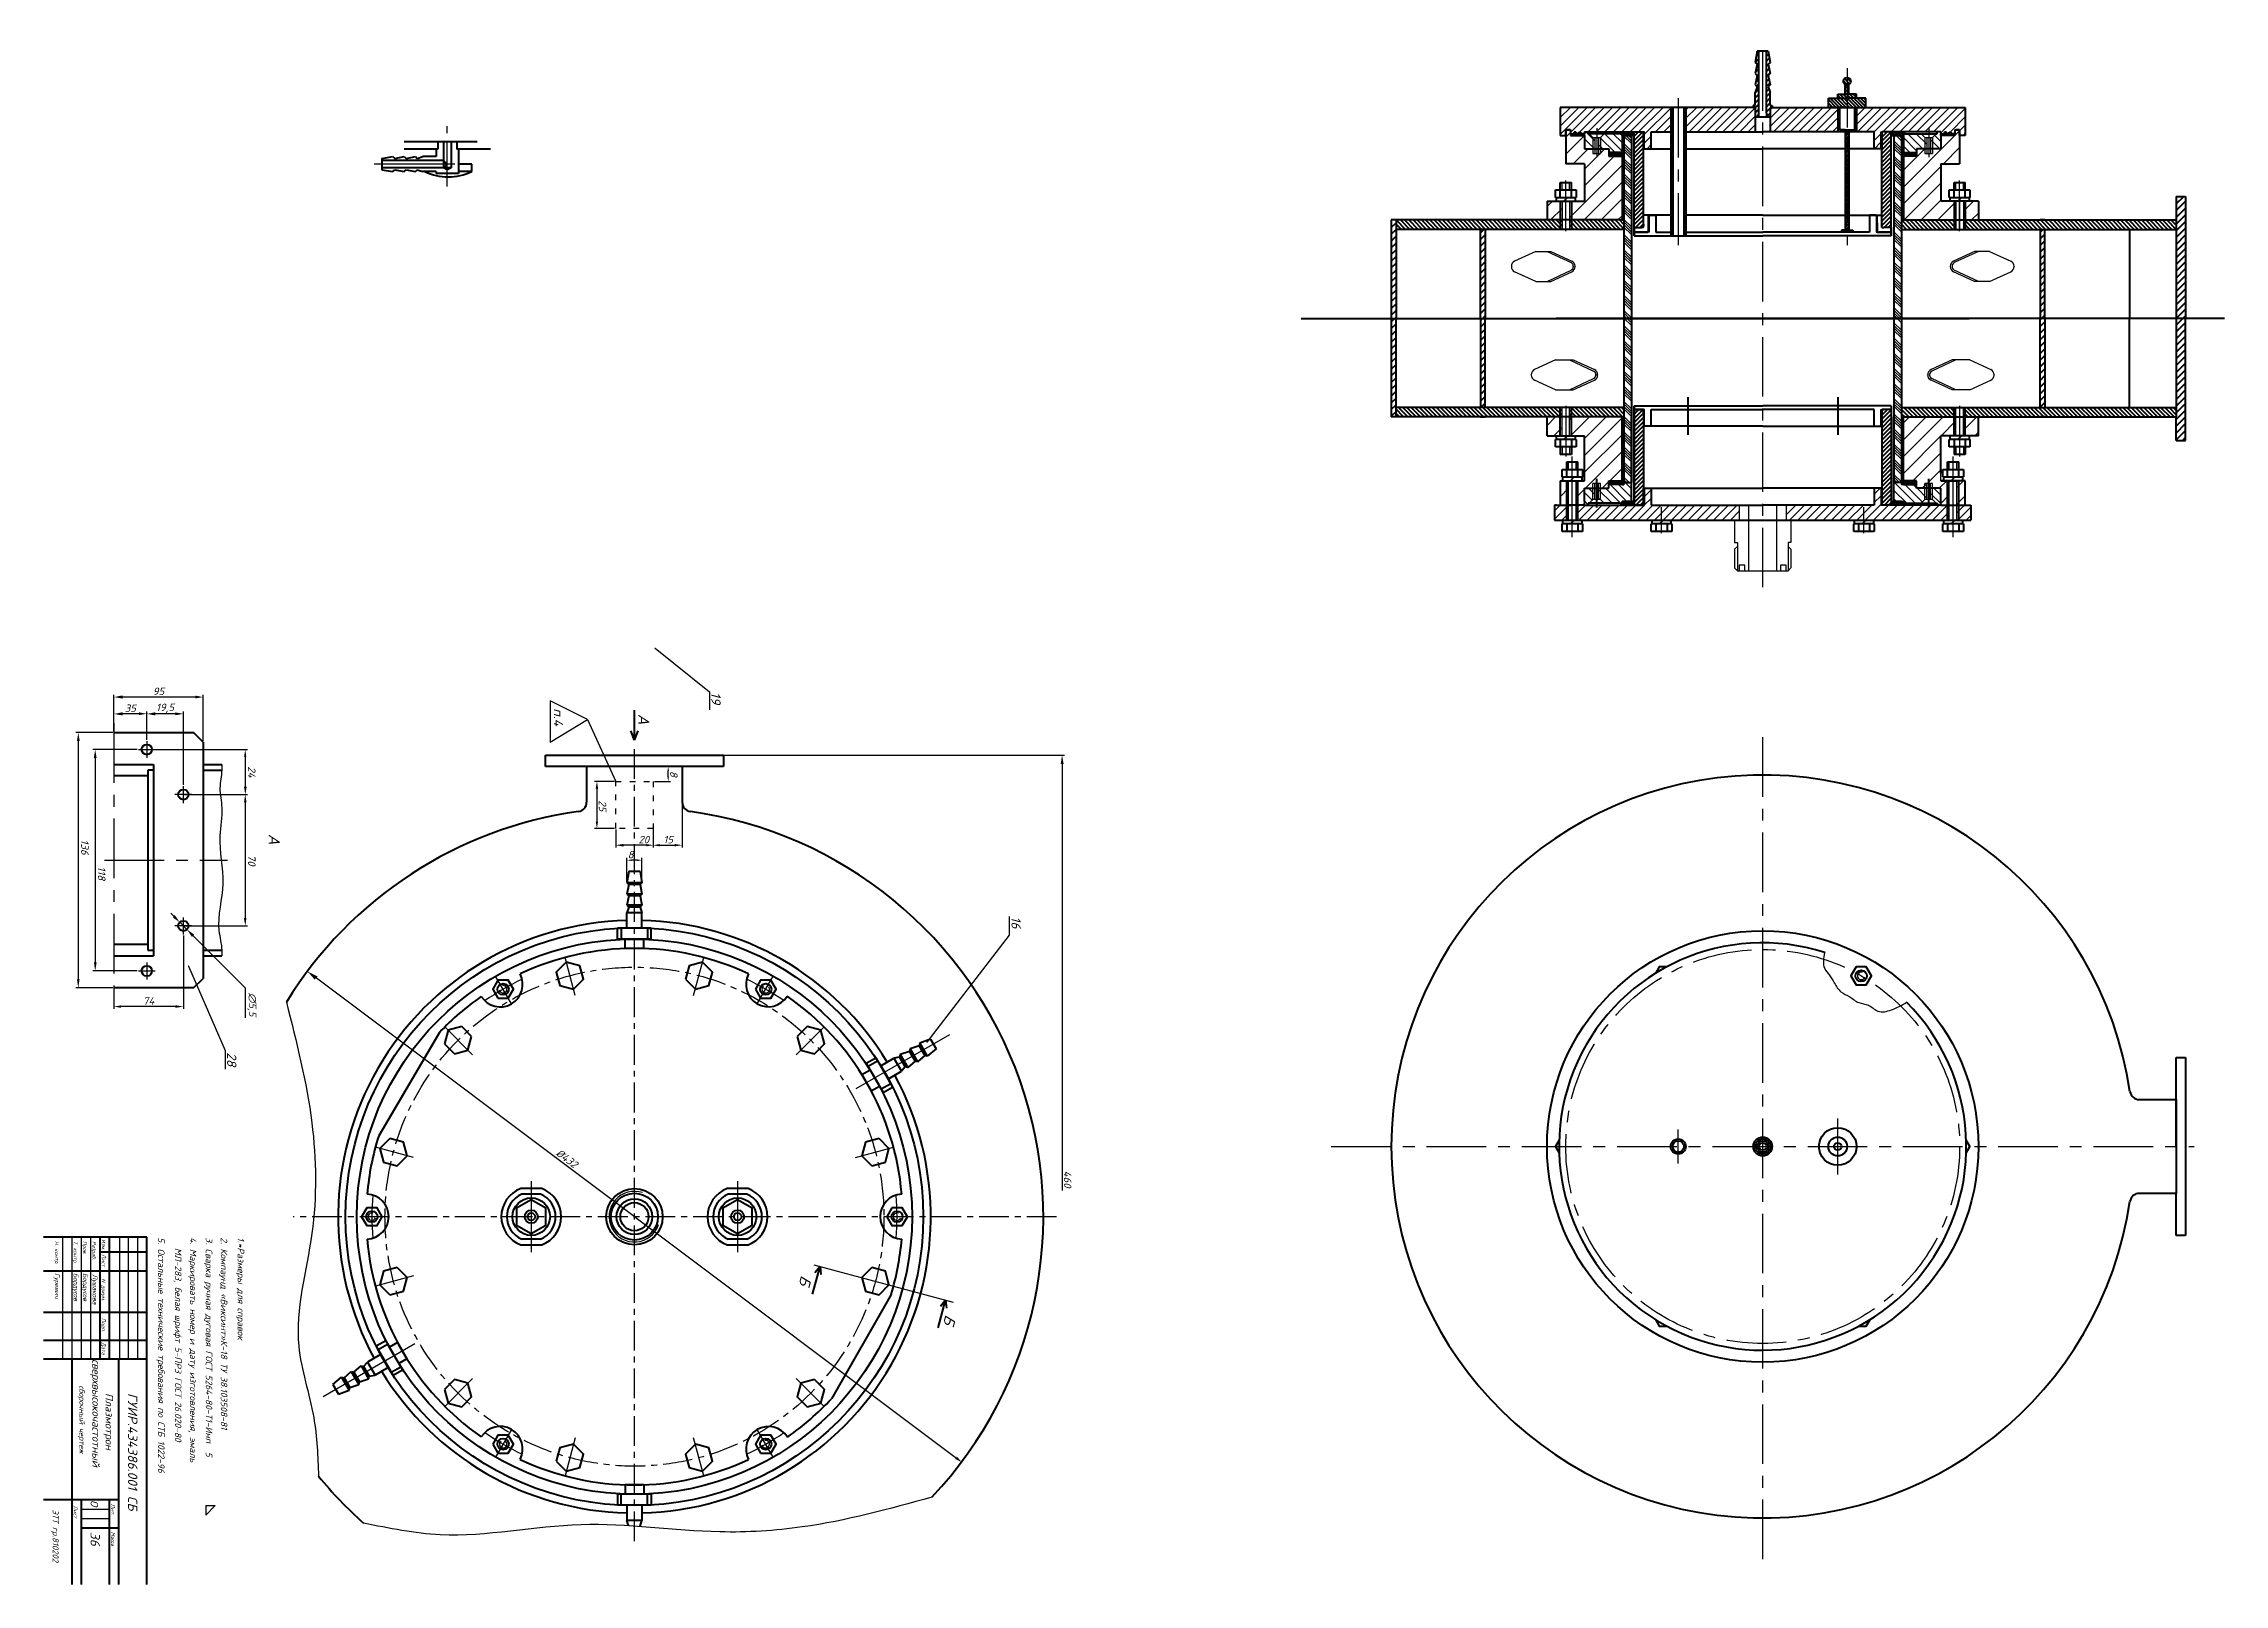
# Model space of a CAD drawing. Header units: millimetres. Extents: x 10739 to 32134, y 609 to 16625.
# Drawn here: x 24999 to 26161, y 3759 to 4581 of the extents above; entities that cross this region are included whole.
import ezdxf

# ---------------------------------------------------------------- set-up
doc = ezdxf.new("R2010")
doc.units = ezdxf.units.MM
doc.linetypes.add('ACAD_ISO03W100', pattern=[30, 12, -18])
doc.linetypes.add('CENTER', pattern=[50.8, 31.75, -6.35, 6.35, -6.35])
for name, color, linetype in [('1', 2, 'Continuous'), ('Razmer', 3, 'Continuous'), ('TonLine', 2, 'Continuous'), ('РАМКА', 7, 'Continuous'), ('Текст', 3, 'Continuous')]:
    doc.layers.add(name, color=color, linetype=linetype)
doc.layers.add('2', color=1, linetype='Continuous', lineweight=60)
doc.layers.add('разьеры', color=10, linetype='Continuous', lineweight=25)
doc.styles.add('ADRF1', font='romans', dxfattribs={"oblique": 15})
doc.styles.get("Standard").update_dxf_attribs({"font": 'arial.ttf'})
doc.dimstyles.new('ISO-25', dxfattribs={"dimtxt": 2.5, "dimasz": 2.5, "dimexe": 1.25, "dimexo": 0.625, "dimtad": 1, "dimtxsty": 'Standard', "dimcen": 2.5, "dimadec": 0, "dimazin": 0, "dimtfac": 1, "dimtmove": 0, "dimatfit": 3, "dimfxl": 1, "dimarcsym": 0})

msp = doc.modelspace()

# ---------------------------------------------------------------- texts
at = {"layer": 'Razmer', "color": 7, "style": 'ADRF1', "oblique": 15}
for s, height, rotation, p in [('19', 5, 270, (25354.58497, 4234.8295)), ('п.4', 5, 270, (25270.58497, 4226.23495)), ('А', 6, 270, (25315.58497, 4223.23495)), ('А', 6, 270, (25118.58497, 4159.23495)), ('16', 5, 270, (25514.58497, 4115.23495)), ('28', 5, 270, (25096.38097, 4042.82929)), ('5. Остальные технические требования по СТБ 1022-96', 3.5, 270, (25059.58497, 3944.23495)), ('4. Маркировать номер и дату изготовления, эмаль', 3.5, 270, (25076.58497, 3944.23495)), ('3. Сварка ручная дуговая ГОСТ 5264-80-Т1-Инп  5', 3.5, 270, (25085.04697, 3944.1964)), ('2. Компаунд «Виксинт»К-18 ТУ 38.103508-81', 3.5, 270, (25093.04697, 3944.1964)), ('1.*Размеры для справок', 3.5, 270, (25102.04697, 3944.1964)), ('  МЛ-283, белая шрифт 5-ПР3 ГОСТ 26.020-80', 3.5, 270, (25068.58497, 3943.23495)), ('Б', 6, 254.0546041, (25402.58497, 3924.23495)), ('Б', 6, 254.0546041, (25479.55207, 3903.29117)), ('сверхвысокочастотный', 4, 270, (25024.58497, 3879.23495)), ('сборочный чертеж', 3, 270, (25017.58497, 3865.23495)), ('Плазмотрон', 4, 270, (25031.58497, 3861.23495))]:
    msp.add_text(s, height=height, rotation=rotation, dxfattribs=at).set_placement(p)
at = {"layer": 'Razmer', "color": 7, "char_height": 4, "attachment_point": 5, "style": 'ADRF1'}
for s, insert in [('95', (25059.83497, 4235.23495)), ('35', (25044.83497, 4226.23495)), ('19,5', (25063.33497, 4226.23495)), ('20', (25318.58497, 4156.23495)), ('15', (25331.58497, 4156.23495)), ('8', (25311.58497, 4148.23495)), ('74', (25054.58497, 4070.23495))]:
    msp.add_mtext(s, dxfattribs=dict(at, insert=insert))
for s, insert, rotation in [('24', (25109.58497, 4192.23495), 270), ('8', (25334.58497, 4191.23495), 270), ('25', (25296.58497, 4174.23495), 270), ('136', (25020.58497, 4152.23495), 270), ('118', (25029.58497, 4138.23495), 270), ('70', (25109.58497, 4145.23495), 270), ('∅5,5', (25109.58497, 4068.23495), 270), ('%%c432', (25277.58497, 3986.23495), 323), ('460', (25544.58497, 3975.23495), 270)]:
    msp.add_mtext(s, dxfattribs=dict(at, insert=insert, rotation=rotation))
at = {"layer": 'РАМКА', "color": 7, "style": 'ADRF1', "oblique": 15}
for s, p in [('Н. контр.', (25004.58497, 3942.23495)), ('Т. контр.', (25014.58497, 3942.23495)), ('Пров.', (25019.58497, 3942.23495)), ('Разраб.', (25024.58497, 3942.23495)), ('Изм.', (25029.58497, 3943.23495)), ('Лист', (25029.58497, 3935.23495)), ('N докум.', (25029.58497, 3922.23495)), ('Подп.', (25029.58497, 3901.23495)), ('Дата', (25029.58497, 3888.23495)), ('Лит.', (25034.58497, 3802.23495)), ('Лист', (25014.58497, 3801.23495)), ('Масса', (25034.58497, 3787.23495))]:
    msp.add_text(s, height=2, rotation=270, dxfattribs=at).set_placement(p)
at = {"layer": 'Текст', "color": 7, "style": 'ADRF1', "oblique": 15}
for s, height, p in [('Гуревич', 2.5, (25004.58497, 3925.23495)), ('Бордусов', 2.5, (25014.5854, 3925.23495)), ('Бордусов', 2.5, (25019.58497, 3925.23495)), ('Лушакова', 2.5, (25024.73071, 3924.53739)), ('ГУИР.434386.001 СБ', 5, (25043.58497, 3861.23495)), ('О', 4, (25023.65492, 3804.10046)), ('ЭТТ гр.810202', 3.2, (25003.38182, 3799.12784)), ('36', 5, (25023.58497, 3787.23495))]:
    msp.add_text(s, height=height, rotation=270, dxfattribs=at).set_placement(p)

# ---------------------------------------------------------------- blocks, each defined once
blk = doc.blocks.new('A$C21916994')
at = {"layer": 'Razmer'}
blk.add_solid([(0, 0), (1.5, 0), (0.8, 4.2)], dxfattribs=at)

# ---------------------------------------------------------------- hatches: boundary and pattern name
at = {"lineweight": 50}
h = msp.add_hatch(dxfattribs=at)
h.set_pattern_fill('ANSI37', color=256, scale=0.08, angle=90)
h.set_pattern_definition([(135, (-923.99207, 866.7567), (-0.1796051224, -0.1796051224), []), (225, (-923.99207, 866.7567), (0.1796051224, -0.1796051224), [])])
h.paths.add_polyline_path([(25841.11819, 4346.52225), (25841.11819, 4347.52225), (25840.11819, 4347.52225), (25833.11819, 4347.52225), (25833.11819, 4345.52225), (25840.11819, 4345.52225), (25841.11819, 4345.52225)])
h.paths.add_polyline_path([(25997.11819, 4347.52225), (25990.11819, 4347.52225), (25989.11819, 4347.52225), (25989.11819, 4345.52225), (25990.11819, 4345.52225), (25997.11819, 4345.52225)])
h.paths.add_polyline_path([(25820.11819, 4531.52225), (25820.11819, 4532.52225), (25818.11819, 4532.52225), (25814.61819, 4532.52225), (25812.61819, 4532.52225), (25812.61819, 4531.52225)])
h.paths.add_polyline_path([(25840.11819, 4520.52225), (25841.11819, 4520.52225), (25841.11819, 4522.52225), (25840.11819, 4522.52225), (25833.11819, 4522.52225), (25833.11819, 4520.52225)])
h = msp.add_hatch(dxfattribs=at)
h.set_pattern_fill('ANSI37', color=256, scale=0.08, angle=90)
h.set_pattern_definition([(135, (2995.03858, 2034.39778), (-0.1796051224, -0.1796051224), []), (225, (2995.03858, 2034.39778), (0.1796051224, -0.1796051224), [])])
h.paths.add_polyline_path([(26017.61819, 4532.52225), (26015.61819, 4532.52225), (26012.11819, 4532.52225), (26010.11819, 4532.52225), (26010.11819, 4531.52225), (26017.61819, 4531.52225)])
h.paths.add_polyline_path([(25997.11819, 4522.52225), (25990.11819, 4522.52225), (25989.11819, 4522.52225), (25989.11819, 4520.52225), (25990.11819, 4520.52225), (25997.11819, 4520.52225)])
at = {"layer": 'разьеры', "lineweight": 60}
h = msp.add_hatch(dxfattribs=at)
h.set_pattern_fill('ANSI31', color=256, scale=0.6, angle=180)
h.set_pattern_definition([(225, (-923.992, 866.7567), (1.34703842, -1.34703842), [])])
h.paths.add_polyline_path([(25918.11819, 4576.52225), (25917.11819, 4576.52225), (25917.11819, 4543.52225), (25917.11819, 4541.52225), (25919.11819, 4541.52225), (25919.11819, 4546.52225), (25920.11819, 4546.52225), (25920.11819, 4547.52225), (25919.11819, 4547.52225), (25919.11819, 4554.52225), (25918.11819, 4557.52225), (25919.11819, 4558.52225), (25918.11819, 4563.52225), (25919.11819, 4564.52225), (25918.11819, 4569.52225), (25919.11819, 4570.52225)])
h.paths.add_polyline_path([(25913.11819, 4576.52225), (25912.11819, 4576.52225), (25911.11819, 4570.52225), (25912.11819, 4569.52225), (25911.11819, 4564.52225), (25912.11819, 4563.52225), (25911.11819, 4558.52225), (25912.11819, 4557.52225), (25911.11819, 4554.52225), (25911.11819, 4547.52225), (25910.11819, 4547.52225), (25910.11819, 4546.52225), (25911.11819, 4546.52225), (25911.11819, 4541.52225), (25913.11819, 4541.52225), (25913.11819, 4543.52225)])
h = msp.add_hatch(dxfattribs=at)
h.set_pattern_fill('ANSI31', color=256, scale=0.4, angle=270)
h.set_pattern_definition([(315, (-923.9921, 866.7567), (0.89802561, 0.89802561), [])])
h.paths.add_polyline_path([(25956.11819, 4546.52225), (25955.11819, 4546.52225), (25955.11819, 4541.52225), (25956.11819, 4541.52225)])
h.paths.add_polyline_path([(25965.11819, 4546.52225), (25964.11819, 4546.52225), (25964.11819, 4541.52225), (25965.11819, 4541.52225)])
h.paths.add_polyline_path([(25970.11819, 4551.52225), (25960.11819, 4551.52225), (25960.11819, 4546.52225), (25970.11819, 4546.52225)])
h.paths.add_polyline_path([(25960.11819, 4551.52225), (25950.11819, 4551.52225), (25950.11819, 4546.52225), (25960.11819, 4546.52225)])
h.paths.add_polyline_path([(25965.11819, 4553.52225), (25960.11819, 4553.52225), (25960.11819, 4551.52225), (25965.11819, 4551.52225)])
h.paths.add_polyline_path([(25960.11819, 4553.52225), (25955.11819, 4553.52225), (25955.11819, 4551.52225), (25960.11819, 4551.52225)])
h.paths.add_polyline_path([(25961.11819, 4558.52225), (25960.11819, 4558.52225), (25960.11819, 4553.52225), (25961.11819, 4553.52225)])
h.paths.add_polyline_path([(25960.11819, 4558.52225), (25959.11819, 4558.52225), (25959.11819, 4553.52225), (25960.11819, 4553.52225)])
h.paths.add_polyline_path([(25962.11819, 4560.52225, 0.4142135624), (25960.11819, 4562.52225), (25960.11819, 4558.52225, 0.4142135624)])
h.paths.add_polyline_path([(25960.11819, 4562.52225, 0.4142135624), (25958.11819, 4560.52225, 0.4142135624), (25960.11819, 4558.52225)])
at = {"layer": 'разьеры', "lineweight": 25}
h = msp.add_hatch(dxfattribs=at)
h.set_pattern_fill('ANSI31', color=256)
h.set_pattern_definition([(45, (-923.992, 866.7567), (-2.24506403, 2.24506403), [])])
h.paths.add_polyline_path([(25866.11819, 4546.52225), (25807.11819, 4546.52225), (25807.11819, 4531.52225), (25810.11819, 4531.52225), (25810.11819, 4534.52225), (25812.61819, 4534.52225), (25812.61819, 4532.52225), (25814.61819, 4532.52225), (25814.61819, 4533.40783), (25815.61819, 4533.40783), (25815.61819, 4532.52225), (25817.11819, 4532.52225), (25817.11819, 4533.40783), (25818.11819, 4533.40783), (25818.11819, 4532.52225), (25820.11819, 4532.52225), (25820.11819, 4533.52225), (25851.61819, 4533.52225), (25852.11819, 4533.52225), (25852.11819, 4524.52225), (25855.61819, 4524.52225), (25855.61819, 4533.52225), (25866.11819, 4533.52225)])
h.paths.add_polyline_path([(25911.11819, 4546.52225), (25910.11819, 4546.52225), (25874.11819, 4546.52225), (25874.11819, 4533.52225), (25882.11819, 4533.52225), (25911.11819, 4533.52225)])
h.paths.add_polyline_path([(25955.11819, 4546.52225), (25950.11819, 4546.52225), (25919.11819, 4546.52225), (25919.11819, 4533.52225), (25948.11819, 4533.52225), (25955.11819, 4533.52225)])
h.paths.add_polyline_path([(26023.11819, 4546.52225), (25965.11819, 4546.52225), (25965.11819, 4533.52225), (25974.61819, 4533.52225), (25974.61819, 4524.52225), (25978.11819, 4524.52225), (25978.11819, 4533.52225), (25978.61819, 4533.52225), (26010.11819, 4533.52225), (26010.11819, 4532.52225), (26012.11819, 4532.52225), (26012.11819, 4533.40783), (26013.11819, 4533.40783), (26013.11819, 4532.52225), (26014.61819, 4532.52225), (26014.61819, 4533.40783), (26015.61819, 4533.40783), (26015.61819, 4532.52225), (26017.61819, 4532.52225), (26017.61819, 4534.52225), (26020.11819, 4534.52225), (26020.11819, 4531.52225), (26023.11819, 4531.52225)])
h.paths.add_polyline_path([(26013.61819, 4334.52225), (26010.11819, 4334.52225), (25978.61819, 4334.52225), (25978.11819, 4334.52225), (25978.11819, 4343.52225), (25974.61819, 4343.52225), (25974.61819, 4334.52225), (25948.11819, 4334.52225), (25927.61819, 4334.52225), (25927.61819, 4326.52225), (25930.11819, 4326.52225), (26013.61819, 4326.52225)])
h.paths.add_polyline_path([(26014.61819, 4334.52225), (26013.61819, 4334.52225), (26013.61819, 4326.52225), (26014.61819, 4326.52225)])
h.paths.add_polyline_path([(26026.11819, 4334.52225), (26023.11819, 4334.52225), (26020.11819, 4334.52225), (26019.61819, 4334.52225), (26019.61819, 4326.52225), (26026.11819, 4326.52225)])
h.paths.add_polyline_path([(26019.61819, 4334.52225), (26018.61819, 4334.52225), (26018.61819, 4326.52225), (26019.61819, 4326.52225)])
h.paths.add_polyline_path([(25902.61819, 4334.52225), (25882.11819, 4334.52225), (25855.61819, 4334.52225), (25855.61819, 4343.52225), (25852.11819, 4343.52225), (25852.11819, 4334.52225), (25851.61819, 4334.52225), (25820.11819, 4334.52225), (25816.61819, 4334.52225), (25816.61819, 4326.52225), (25902.61819, 4326.52225)])
h.paths.add_polyline_path([(25810.61819, 4334.52225), (25807.11819, 4334.52225), (25805.11819, 4334.52225), (25804.11819, 4334.52225), (25804.11819, 4326.52225), (25810.61819, 4326.52225)])
h.paths.add_polyline_path([(25811.61819, 4334.52225), (25810.61819, 4334.52225), (25810.61819, 4326.52225), (25811.61819, 4326.52225)])
h.paths.add_polyline_path([(25816.61819, 4334.52225), (25815.61819, 4334.52225), (25815.61819, 4326.52225), (25816.61819, 4326.52225)])
h = msp.add_hatch(dxfattribs=at)
h.set_pattern_fill('ANSI31', color=256, scale=2)
h.set_pattern_definition([(45, (-923.992, 866.757), (-4.490128, 4.490128), [])])
h.paths.add_polyline_path([(26010.11819, 4516.52225), (26020.11819, 4516.52225), (26020.11819, 4534.52225), (26017.61819, 4534.52225), (26017.61819, 4531.52225), (26010.11819, 4531.52225), (26010.11819, 4524.52225), (26005.61819, 4524.52225), (26005.61819, 4522.02225), (26001.61819, 4522.02225), (26001.61819, 4524.52225), (25997.11819, 4524.52225), (25997.11819, 4520.52225), (25990.11819, 4520.52225), (25990.11819, 4486.52225), (26017.11819, 4486.52225), (26017.11819, 4496.52225), (26010.11819, 4496.52225)])
h.paths.add_polyline_path([(26018.11819, 4496.52225), (26017.11819, 4496.52225), (26017.11819, 4486.52225), (26018.11819, 4486.52225)], flags=17)
h.paths.add_polyline_path([(26030.11819, 4496.52225), (26023.11819, 4496.52225), (26023.11819, 4486.52225), (26030.11819, 4486.52225)])
h.paths.add_polyline_path([(26023.11819, 4496.52225), (26022.11819, 4496.52225), (26022.11819, 4486.52225), (26023.11819, 4486.52225)])
h.paths.add_polyline_path([(26005.61819, 4524.52225), (26004.61819, 4524.52225), (26004.61819, 4522.02225), (26005.61819, 4522.02225)], flags=17)
h.paths.add_polyline_path([(26002.61819, 4524.52225), (26001.61819, 4524.52225), (26001.61819, 4522.02225), (26002.61819, 4522.02225)], flags=17)
h.paths.add_polyline_path([(25840.11819, 4520.52225), (25833.11819, 4520.52225), (25833.11819, 4524.52225), (25828.61819, 4524.52225), (25828.61819, 4522.02225), (25824.61819, 4522.02225), (25824.61819, 4524.52225), (25820.11819, 4524.52225), (25820.11819, 4531.52225), (25812.61819, 4531.52225), (25812.61819, 4534.52225), (25810.11819, 4534.52225), (25810.11819, 4516.52225), (25820.11819, 4516.52225), (25820.11819, 4496.52225), (25813.11819, 4496.52225), (25813.11819, 4486.52225), (25840.11819, 4486.52225)])
h.paths.add_polyline_path([(25828.61819, 4524.52225), (25827.61819, 4524.52225), (25827.61819, 4522.02225), (25828.61819, 4522.02225)], flags=17)
h.paths.add_polyline_path([(25825.61819, 4524.52225), (25824.61819, 4524.52225), (25824.61819, 4522.02225), (25825.61819, 4522.02225)], flags=17)
h.paths.add_polyline_path([(25813.11819, 4496.52225), (25812.11819, 4496.52225), (25812.11819, 4486.52225), (25813.11819, 4486.52225)], flags=17)
h.paths.add_polyline_path([(25807.11819, 4496.52225), (25800.11819, 4496.52225), (25800.11819, 4486.52225), (25807.11819, 4486.52225)])
h.paths.add_polyline_path([(25808.11819, 4496.52225), (25807.11819, 4496.52225), (25807.11819, 4486.52225), (25808.11819, 4486.52225)])
h.paths.add_polyline_path([(26010.11819, 4371.52225), (26017.11819, 4371.52225), (26017.11819, 4381.52225), (25990.11819, 4381.52225), (25990.11819, 4347.52225), (25997.11819, 4347.52225), (25997.11819, 4343.52225), (26001.61819, 4343.52225), (26001.61819, 4346.02225), (26005.61819, 4346.02225), (26005.61819, 4343.52225), (26010.11819, 4343.52225), (26010.11819, 4336.52225), (26010.11819, 4335.52225), (26010.11819, 4334.52225), (26013.61819, 4334.52225), (26013.61819, 4347.52225), (26010.11819, 4347.52225), (26010.11819, 4351.52225)])
h.paths.add_polyline_path([(26018.11819, 4381.52225), (26017.11819, 4381.52225), (26017.11819, 4371.52225), (26018.11819, 4371.52225)])
h.paths.add_polyline_path([(26023.11819, 4381.52225), (26022.11819, 4381.52225), (26022.11819, 4371.52225), (26023.11819, 4371.52225)])
h.paths.add_polyline_path([(26030.11819, 4381.52225), (26023.11819, 4381.52225), (26023.11819, 4371.52225), (26030.11819, 4371.52225)])
h.paths.add_polyline_path([(26014.61819, 4347.52225), (26013.61819, 4347.52225), (26013.61819, 4334.52225), (26014.61819, 4334.52225)], flags=17)
h.paths.add_polyline_path([(26019.61819, 4347.52225), (26018.61819, 4347.52225), (26018.61819, 4334.52225), (26019.61819, 4334.52225)])
h.paths.add_polyline_path([(26023.11819, 4347.52225), (26019.61819, 4347.52225), (26019.61819, 4334.52225), (26020.11819, 4334.52225), (26023.11819, 4334.52225)])
h.paths.add_polyline_path([(26005.61819, 4346.02225), (26004.61819, 4346.02225), (26004.61819, 4343.52225), (26005.61819, 4343.52225)], flags=17)
h.paths.add_polyline_path([(26002.61819, 4346.02225), (26001.61819, 4346.02225), (26001.61819, 4343.52225), (26002.61819, 4343.52225)], flags=17)
h.paths.add_polyline_path([(25840.11819, 4381.52225), (25813.11819, 4381.52225), (25813.11819, 4371.52225), (25820.11819, 4371.52225), (25820.11819, 4351.52225), (25820.11819, 4347.52225), (25816.61819, 4347.52225), (25816.61819, 4334.52225), (25820.11819, 4334.52225), (25820.11819, 4335.52225), (25820.11819, 4336.52225), (25820.11819, 4343.52225), (25824.61819, 4343.52225), (25824.61819, 4346.02225), (25828.61819, 4346.02225), (25828.61819, 4343.52225), (25833.11819, 4343.52225), (25833.11819, 4347.52225), (25840.11819, 4347.52225)])
h.paths.add_polyline_path([(25813.11819, 4381.52225), (25812.11819, 4381.52225), (25812.11819, 4371.52225), (25813.11819, 4371.52225)])
h.paths.add_polyline_path([(25807.11819, 4381.52225), (25800.11819, 4381.52225), (25800.11819, 4371.52225), (25807.11819, 4371.52225)])
h.paths.add_polyline_path([(25808.11819, 4381.52225), (25807.11819, 4381.52225), (25807.11819, 4371.52225), (25808.11819, 4371.52225)])
h.paths.add_polyline_path([(25828.61819, 4346.02225), (25827.61819, 4346.02225), (25827.61819, 4343.52225), (25828.61819, 4343.52225)], flags=17)
h.paths.add_polyline_path([(25825.61819, 4346.02225), (25824.61819, 4346.02225), (25824.61819, 4343.52225), (25825.61819, 4343.52225)], flags=17)
h.paths.add_polyline_path([(25816.61819, 4347.52225), (25815.61819, 4347.52225), (25815.61819, 4334.52225), (25816.61819, 4334.52225)], flags=17)
h.paths.add_polyline_path([(25811.61819, 4347.52225), (25810.61819, 4347.52225), (25810.61819, 4334.52225), (25811.61819, 4334.52225)])
h.paths.add_polyline_path([(25810.61819, 4347.52225), (25807.11819, 4347.52225), (25807.11819, 4334.52225), (25810.61819, 4334.52225)])
at = {"layer": 'разьеры', "lineweight": 60}
h = msp.add_hatch(dxfattribs=at)
h.set_pattern_fill('ANSI31', color=256, scale=0.6, angle=270)
h.set_pattern_definition([(315, (-923.992, 866.7567), (1.34703842, 1.34703842), [])])
h.paths.add_polyline_path([(25956.11819, 4541.52225), (25955.11819, 4541.52225), (25955.11819, 4533.52225), (25959.11819, 4533.52225), (25959.11819, 4534.52225), (25956.11819, 4534.52225)])
h.paths.add_polyline_path([(25965.11819, 4541.52225), (25964.11819, 4541.52225), (25964.11819, 4534.52225), (25961.11819, 4534.52225), (25961.11819, 4533.52225), (25965.11819, 4533.52225)])
at = {"layer": 'разьеры', "lineweight": 25}
h = msp.add_hatch(dxfattribs=at)
h.set_pattern_fill('ANSI31', color=256, angle=90)
h.set_pattern_definition([(135, (-923.992, 866.7567), (-2.24506403, -2.24506403), [])])
h.paths.add_polyline_path([(25824.61819, 4530.52225), (25822.61819, 4532.52225), (25822.11819, 4532.52225), (25822.11819, 4533.52225), (25820.11819, 4533.52225), (25820.11819, 4532.52225), (25820.11819, 4531.52225), (25820.11819, 4524.52225), (25824.61819, 4524.52225)])
h.paths.add_polyline_path([(25825.61819, 4530.52225), (25824.61819, 4530.52225), (25824.61819, 4524.52225), (25825.61819, 4524.52225)])
h.paths.add_polyline_path([(25828.61819, 4530.52225), (25827.61819, 4530.52225), (25827.61819, 4524.52225), (25828.61819, 4524.52225)])
h.paths.add_polyline_path([(25840.11819, 4531.52225), (25840.11819, 4532.52225), (25839.11819, 4532.52225), (25830.61819, 4532.52225), (25828.61819, 4530.52225), (25828.61819, 4524.52225), (25833.11819, 4524.52225), (25833.11819, 4522.52225), (25840.11819, 4522.52225)])
h.paths.add_polyline_path([(26010.11819, 4531.52225), (26010.11819, 4532.52225), (26010.11819, 4533.52225), (26008.11819, 4533.52225), (26008.11819, 4532.52225), (26007.61819, 4532.52225), (26005.61819, 4530.52225), (26005.61819, 4524.52225), (26010.11819, 4524.52225)])
h.paths.add_polyline_path([(26005.61819, 4530.52225), (26004.61819, 4530.52225), (26004.61819, 4524.52225), (26005.61819, 4524.52225)])
h.paths.add_polyline_path([(26002.61819, 4530.52225), (26001.61819, 4530.52225), (26001.61819, 4524.52225), (26002.61819, 4524.52225)])
h.paths.add_polyline_path([(26001.61819, 4530.52225), (25999.61819, 4532.52225), (25991.11819, 4532.52225), (25990.11819, 4532.52225), (25990.11819, 4531.52225), (25990.11819, 4522.52225), (25997.11819, 4522.52225), (25997.11819, 4524.52225), (26001.61819, 4524.52225)])
h.paths.add_polyline_path([(26010.11819, 4343.52225), (26005.61819, 4343.52225), (26005.61819, 4337.52225), (26007.61819, 4335.52225), (26008.11819, 4335.52225), (26008.11819, 4334.52225), (26010.11819, 4334.52225), (26010.11819, 4335.52225), (26010.11819, 4336.52225)])
h.paths.add_polyline_path([(26005.61819, 4343.52225), (26004.61819, 4343.52225), (26004.61819, 4337.52225), (26005.61819, 4337.52225)])
h.paths.add_polyline_path([(26002.61819, 4343.52225), (26001.61819, 4343.52225), (26001.61819, 4337.52225), (26002.61819, 4337.52225)])
h.paths.add_polyline_path([(26001.61819, 4343.52225), (25997.11819, 4343.52225), (25997.11819, 4345.52225), (25990.11819, 4345.52225), (25989.11819, 4345.52225), (25989.11819, 4346.52225), (25988.28922, 4346.52225), (25985.11819, 4346.52225), (25985.11819, 4336.52225), (25990.11819, 4336.52225), (25990.11819, 4335.52225), (25991.11819, 4335.52225), (25999.61819, 4335.52225), (26001.61819, 4337.52225)])
h.paths.add_polyline_path([(25845.11819, 4346.52225), (25841.94716, 4346.52225), (25841.11819, 4346.52225), (25841.11819, 4345.52225), (25840.11819, 4345.52225), (25833.11819, 4345.52225), (25833.11819, 4343.52225), (25828.61819, 4343.52225), (25828.61819, 4337.52225), (25830.61819, 4335.52225), (25839.11819, 4335.52225), (25840.11819, 4335.52225), (25840.11819, 4336.52225), (25845.11819, 4336.52225)])
h.paths.add_polyline_path([(25828.61819, 4343.52225), (25827.61819, 4343.52225), (25827.61819, 4337.52225), (25828.61819, 4337.52225)])
h.paths.add_polyline_path([(25825.61819, 4343.52225), (25824.61819, 4343.52225), (25824.61819, 4337.52225), (25825.61819, 4337.52225)])
h.paths.add_polyline_path([(25824.61819, 4343.52225), (25820.11819, 4343.52225), (25820.11819, 4336.52225), (25820.11819, 4335.52225), (25820.11819, 4334.52225), (25822.11819, 4334.52225), (25822.11819, 4335.52225), (25822.61819, 4335.52225), (25824.61819, 4337.52225)])
h = msp.add_hatch(dxfattribs=at)
h.set_pattern_fill('ANSI31', color=256, scale=0.2)
h.set_pattern_definition([(45, (-923.9921, 866.7567), (-0.449012806, 0.449012806), [])])
h.paths.add_polyline_path([(25846.61819, 4336.52225), (25840.11819, 4336.52225), (25840.11819, 4334.52225), (25846.61819, 4334.52225)])
h.paths.add_polyline_path([(25990.11819, 4336.52225), (25983.61819, 4336.52225), (25983.61819, 4334.52225), (25990.11819, 4334.52225)])
h.paths.add_polyline_path([(25846.61819, 4533.52225), (25840.11819, 4533.52225), (25840.11819, 4531.52225), (25846.61819, 4531.52225)])
h.paths.add_polyline_path([(25990.11819, 4533.52225), (25983.61819, 4533.52225), (25983.61819, 4531.52225), (25990.11819, 4531.52225)])
h = msp.add_hatch(dxfattribs=at)
h.set_pattern_fill('ANSI34', color=256, scale=0.3, angle=90)
h.set_pattern_definition([(135, (-923.992, 866.7567), (-4.0411153, -4.0411153), []), (135, (-923.992, 868.104), (-4.0411153, -4.0411153), []), (135, (-923.992, 869.451), (-4.0411153, -4.0411153), []), (135, (-923.992, 870.798), (-4.0411153, -4.0411153), [])])
h.paths.add_polyline_path([(25989.11819, 4531.52225), (25985.11819, 4531.52225), (25985.11819, 4486.52225), (25985.11819, 4434.02225), (25989.11819, 4434.02225)])
h.paths.add_polyline_path([(25845.11819, 4531.52225), (25841.11819, 4531.52225), (25841.11819, 4434.02225), (25845.11819, 4434.02225), (25845.11819, 4486.52225)])
h.paths.add_polyline_path([(25989.11819, 4434.02225), (25985.11819, 4434.02225), (25985.11819, 4391.52225), (25985.11819, 4346.52225), (25988.28922, 4346.52225), (25989.11819, 4346.52225), (25989.11819, 4347.52225)])
h.paths.add_polyline_path([(25845.11819, 4434.02225), (25841.11819, 4434.02225), (25841.11819, 4346.52225), (25841.94716, 4346.52225), (25845.11819, 4346.52225), (25845.11819, 4381.52225), (25845.11819, 4391.52225)])
at = {"layer": 'разьеры', "lineweight": 60}
h = msp.add_hatch(dxfattribs=at)
h.set_pattern_fill('ANSI31', color=256, scale=0.5)
h.set_pattern_definition([(45, (-923.992, 866.7567), (-1.122532015, 1.122532015), [])])
h.paths.add_polyline_path([(25851.61254, 4385.52225), (25846.61819, 4385.52225), (25846.61819, 4334.52225), (25851.61254, 4334.52225)])
h.paths.add_polyline_path([(25983.61819, 4385.52225), (25979.61819, 4385.52225), (25978.61819, 4385.52225), (25978.61819, 4376.52225), (25978.61819, 4334.52225), (25983.61819, 4334.52225)])
h.paths.add_polyline_path([(25983.61819, 4533.52225), (25978.61819, 4533.52225), (25978.61819, 4524.52225), (25978.61819, 4482.52225), (25979.61819, 4482.52225), (25983.61819, 4482.52225)])
h.paths.add_polyline_path([(25851.61819, 4533.52225), (25846.61819, 4533.52225), (25846.61819, 4482.52225), (25850.61819, 4482.52225), (25851.61819, 4482.52225)])
h = msp.add_hatch(dxfattribs=at)
h.set_pattern_fill('ANSI31', color=256, scale=0.3)
h.set_pattern_definition([(45, (-923.9921, 866.7567), (-0.67351921, 0.67351921), [])])
h.paths.add_polyline_path([(25961.11819, 4533.52225), (25960.11819, 4533.52225), (25960.11819, 4481.02225), (25961.11819, 4481.02225)])
h.paths.add_polyline_path([(25960.11819, 4533.52225), (25959.11819, 4533.52225), (25959.11819, 4524.52225), (25959.11819, 4481.02225), (25960.11819, 4481.02225)])
h.paths.add_polyline_path([(25963.11819, 4481.02225), (25961.11819, 4481.02225), (25960.11819, 4481.02225), (25960.11819, 4480.02225), (25963.11819, 4480.02225)])
h.paths.add_polyline_path([(25960.11819, 4481.02225), (25959.11819, 4481.02225), (25957.11819, 4481.02225), (25957.11819, 4480.02225), (25960.11819, 4480.02225)])
h = msp.add_hatch(dxfattribs=at)
h.set_pattern_fill('ANSI31', color=256, scale=0.8)
h.set_pattern_definition([(45, (-923.992, 866.7567), (-1.79605122, 1.79605122), [])])
h.paths.add_polyline_path([(25719.61819, 4486.52225), (25717.11819, 4486.52225), (25717.11819, 4434.02225), (25719.61819, 4434.02225)])
h.paths.add_polyline_path([(25719.61819, 4434.02225), (25717.11819, 4434.02225), (25717.11819, 4381.52225), (25719.61819, 4381.52225)])
h.paths.add_polyline_path([(25767.11819, 4481.52225), (25764.61819, 4481.52225), (25764.61819, 4434.02225), (25767.11819, 4434.02225)])
h.paths.add_polyline_path([(25767.11819, 4434.02225), (25764.61819, 4434.02225), (25764.61819, 4386.52225), (25767.11819, 4386.52225)])
h.paths.add_polyline_path([(26065.61819, 4481.52225), (26063.11819, 4481.52225), (26063.11819, 4434.02225), (26065.61819, 4434.02225)])
h.paths.add_polyline_path([(26065.61819, 4434.02225), (26063.11819, 4434.02225), (26063.11819, 4386.52225), (26065.61819, 4386.52225)])
h.paths.add_polyline_path([(26140.61819, 4499.02225), (26135.61819, 4499.02225), (26135.61819, 4486.52225), (26135.61819, 4434.02225), (26140.61819, 4434.02225)])
h.paths.add_polyline_path([(26140.61819, 4434.02225), (26135.61819, 4434.02225), (26135.61819, 4381.52225), (26135.61819, 4369.02225), (26140.61819, 4369.02225)])
h = msp.add_hatch(dxfattribs=at)
h.set_pattern_fill('ANSI31', color=256, scale=0.5, angle=90)
h.set_pattern_definition([(135, (-923.992, 866.7567), (-1.122532015, -1.122532015), [])])
h.paths.add_polyline_path([(26017.11819, 4486.52225), (25990.11819, 4486.52225), (25989.11819, 4486.52225), (25989.11819, 4481.52225), (26017.11819, 4481.52225)])
h.paths.add_polyline_path([(26018.11819, 4486.52225), (26017.11819, 4486.52225), (26017.11819, 4481.52225), (26018.11819, 4481.52225)])
h.paths.add_polyline_path([(26023.11819, 4486.52225), (26022.11819, 4486.52225), (26022.11819, 4481.52225), (26023.11819, 4481.52225)])
h.paths.add_polyline_path([(26135.61819, 4486.52225), (26110.61819, 4486.52225), (26030.11819, 4486.52225), (26023.11819, 4486.52225), (26023.11819, 4481.52225), (26135.61819, 4481.52225)])
h.paths.add_polyline_path([(26017.11819, 4386.52225), (25989.11819, 4386.52225), (25989.11819, 4381.52225), (25990.11819, 4381.52225), (26017.11819, 4381.52225)])
h.paths.add_polyline_path([(26018.11819, 4386.52225), (26017.11819, 4386.52225), (26017.11819, 4381.52225), (26018.11819, 4381.52225)])
h.paths.add_polyline_path([(26023.11819, 4386.52225), (26022.11819, 4386.52225), (26022.11819, 4381.52225), (26023.11819, 4381.52225)])
h.paths.add_polyline_path([(26135.61819, 4386.52225), (26023.11819, 4386.52225), (26023.11819, 4381.52225), (26030.11819, 4381.52225), (26110.61819, 4381.52225), (26135.61819, 4381.52225)])
h.paths.add_polyline_path([(25841.11819, 4386.52225), (25813.11819, 4386.52225), (25813.11819, 4381.52225), (25840.11819, 4381.52225), (25841.11819, 4381.52225)])
h.paths.add_polyline_path([(25813.11819, 4386.52225), (25812.11819, 4386.52225), (25812.11819, 4381.52225), (25813.11819, 4381.52225)])
h.paths.add_polyline_path([(25808.11819, 4386.52225), (25807.11819, 4386.52225), (25807.11819, 4381.52225), (25808.11819, 4381.52225)])
h.paths.add_polyline_path([(25807.11819, 4386.52225), (25719.61819, 4386.52225), (25719.61819, 4381.52225), (25800.11819, 4381.52225), (25807.11819, 4381.52225)])
h.paths.add_polyline_path([(25807.11819, 4486.52225), (25800.11819, 4486.52225), (25719.61819, 4486.52225), (25719.61819, 4481.52225), (25807.11819, 4481.52225)])
h.paths.add_polyline_path([(25808.11819, 4486.52225), (25807.11819, 4486.52225), (25807.11819, 4481.52225), (25808.11819, 4481.52225)])
h.paths.add_polyline_path([(25813.11819, 4486.52225), (25812.11819, 4486.52225), (25812.11819, 4481.52225), (25813.11819, 4481.52225)])
h.paths.add_polyline_path([(25841.11819, 4486.52225), (25840.11819, 4486.52225), (25813.11819, 4486.52225), (25813.11819, 4481.52225), (25841.11819, 4481.52225)])

# ---------------------------------------------------------------- linework, layer by layer
at = {"color": 7, "lineweight": 60}
for p, q in [((25912.11819, 4576.52225), (25911.11819, 4570.52225)), ((25911.11819, 4570.52225), (25912.11819, 4569.52225)), ((25912.11819, 4569.52225), (25911.11819, 4564.52225)), ((25918.11819, 4576.52225), (25912.11819, 4576.52225)), ((25913.11819, 4543.52225), (25913.11819, 4576.52225)), ((25917.11819, 4543.52225), (25917.11819, 4576.52225)), ((25918.11819, 4576.52225), (25919.11819, 4570.52225)), ((25919.11819, 4570.52225), (25918.11819, 4569.52225)), ((25918.11819, 4569.52225), (25919.11819, 4564.52225)), ((25911.11819, 4564.52225), (25912.11819, 4563.52225)), ((25912.11819, 4563.52225), (25911.11819, 4558.52225)), ((25911.11819, 4558.52225), (25912.11819, 4557.52225)), ((25919.11819, 4564.52225), (25918.11819, 4563.52225)), ((25918.11819, 4563.52225), (25919.11819, 4558.52225)), ((25919.11819, 4558.52225), (25918.11819, 4557.52225)), ((25911.11819, 4547.52225), (25910.11819, 4547.52225)), ((25912.11819, 4557.52225), (25911.11819, 4554.52225)), ((25911.11819, 4547.52225), (25911.11819, 4554.52225)), ((25918.11819, 4557.52225), (25919.11819, 4554.52225)), ((25919.11819, 4547.52225), (25919.11819, 4554.52225)), ((25804.61819, 4498.52225), (25804.61819, 4502.52225)), ((25804.61819, 4502.52225), (25815.61819, 4502.52225)), ((25807.11819, 4498.52225), (25807.11819, 4506.52225)), ((25807.11819, 4506.52225), (25813.11819, 4506.52225)), ((25813.11819, 4498.52225), (25813.11819, 4506.52225)), ((25815.61819, 4502.52225), (25815.61819, 4498.52225)), ((26014.61819, 4498.52225), (26014.61819, 4502.52225)), ((26014.61819, 4502.52225), (26025.61819, 4502.52225)), ((26017.11819, 4498.52225), (26017.11819, 4506.52225)), ((26017.11819, 4506.52225), (26023.11819, 4506.52225)), ((26023.11819, 4498.52225), (26023.11819, 4506.52225)), ((26025.61819, 4502.52225), (26025.61819, 4498.52225)), ((25804.61819, 4498.52225), (25815.61819, 4498.52225)), ((25805.11819, 4496.52225), (25805.11819, 4498.52225)), ((25807.11819, 4496.52225), (25807.11819, 4481.52225)), ((25809.11819, 4496.52225), (25811.11819, 4498.52225)), ((25813.11819, 4496.52225), (25813.11819, 4481.52225)), ((25815.11819, 4498.52225), (25815.11819, 4496.52225)), ((26014.61819, 4498.52225), (26025.61819, 4498.52225)), ((26015.11819, 4496.52225), (26015.11819, 4498.52225)), ((26017.11819, 4496.52225), (26017.11819, 4481.52225)), ((26019.11819, 4496.52225), (26021.11819, 4498.52225)), ((26023.11819, 4496.52225), (26023.11819, 4481.52225)), ((26025.11819, 4498.52225), (26025.11819, 4496.52225)), ((25807.11819, 4371.52225), (25807.11819, 4386.52225)), ((25813.11819, 4371.52225), (25813.11819, 4386.52225)), ((26017.11819, 4371.52225), (26017.11819, 4386.52225)), ((26023.11819, 4371.52225), (26023.11819, 4386.52225)), ((25804.61819, 4365.52225), (25804.61819, 4369.52225)), ((25815.61819, 4369.52225), (25804.61819, 4369.52225)), ((25815.61819, 4365.52225), (25804.61819, 4365.52225)), ((25805.11819, 4369.52225), (25805.11819, 4371.52225)), ((25807.11819, 4369.52225), (25807.11819, 4361.52225)), ((25813.11819, 4361.52225), (25807.11819, 4361.52225)), ((25811.11819, 4371.52225), (25809.11819, 4369.52225)), ((25813.11819, 4369.52225), (25813.11819, 4361.52225)), ((25815.11819, 4371.52225), (25815.11819, 4369.52225)), ((25815.61819, 4369.52225), (25815.61819, 4365.52225)), ((26014.61819, 4365.52225), (26014.61819, 4369.52225)), ((26025.61819, 4369.52225), (26014.61819, 4369.52225)), ((26025.61819, 4365.52225), (26014.61819, 4365.52225)), ((26015.11819, 4369.52225), (26015.11819, 4371.52225)), ((26017.11819, 4369.52225), (26017.11819, 4361.52225)), ((26023.11819, 4361.52225), (26017.11819, 4361.52225)), ((26021.11819, 4371.52225), (26019.11819, 4369.52225)), ((26023.11819, 4369.52225), (26023.11819, 4361.52225)), ((26025.11819, 4371.52225), (26025.11819, 4369.52225)), ((26025.61819, 4369.52225), (26025.61819, 4365.52225)), ((25808.11819, 4349.52225), (25808.11819, 4353.52225)), ((25808.11819, 4353.52225), (25819.11819, 4353.52225)), ((25808.11819, 4349.52225), (25819.11819, 4349.52225)), ((25808.61819, 4347.52225), (25808.61819, 4349.52225)), ((25810.61819, 4349.52225), (25810.61819, 4357.52225)), ((25810.61819, 4357.52225), (25816.61819, 4357.52225)), ((25812.61819, 4347.52225), (25814.61819, 4349.52225)), ((25816.61819, 4349.52225), (25816.61819, 4357.52225)), ((25818.61819, 4349.52225), (25818.61819, 4347.52225)), ((25819.11819, 4353.52225), (25819.11819, 4349.52225)), ((26011.11819, 4349.52225), (26011.11819, 4353.52225)), ((26011.11819, 4353.52225), (26022.11819, 4353.52225)), ((26011.11819, 4349.52225), (26022.11819, 4349.52225)), ((26011.61819, 4347.52225), (26011.61819, 4349.52225)), ((26013.61819, 4349.52225), (26013.61819, 4357.52225)), ((26013.61819, 4357.52225), (26019.61819, 4357.52225)), ((26013.61819, 4349.52225), (26013.61819, 4355.52225)), ((26015.61819, 4347.52225), (26017.61819, 4349.52225)), ((26019.61819, 4349.52225), (26019.61819, 4357.52225)), ((26019.61819, 4349.52225), (26019.61819, 4355.52225)), ((26021.61819, 4349.52225), (26021.61819, 4347.52225)), ((26022.11819, 4353.52225), (26022.11819, 4349.52225)), ((25810.61819, 4326.52225), (25810.61819, 4347.52225)), ((25816.61819, 4326.52225), (25816.61819, 4347.52225)), ((26013.61819, 4326.52225), (26013.61819, 4347.52225)), ((26019.61819, 4326.52225), (26019.61819, 4347.52225)), ((25808.61819, 4324.52225), (25808.61819, 4326.52225)), ((25814.61819, 4326.52225), (25812.61819, 4324.52225)), ((25818.61819, 4326.52225), (25818.61819, 4324.52225)), ((25856.11819, 4324.52225), (25856.11819, 4326.52225)), ((25862.11819, 4326.52225), (25860.11819, 4324.52225)), ((25866.11819, 4326.52225), (25866.11819, 4324.52225)), ((25964.11819, 4324.52225), (25964.11819, 4326.52225)), ((25970.11819, 4326.52225), (25968.11819, 4324.52225)), ((25974.11819, 4326.52225), (25974.11819, 4324.52225)), ((26011.61819, 4324.52225), (26011.61819, 4326.52225)), ((26017.61819, 4326.52225), (26015.61819, 4324.52225)), ((26021.61819, 4326.52225), (26021.61819, 4324.52225)), ((25808.11819, 4320.52225), (25808.11819, 4324.52225)), ((25819.11819, 4324.52225), (25808.11819, 4324.52225)), ((25819.11819, 4320.52225), (25808.11819, 4320.52225)), ((25810.61819, 4324.52225), (25810.61819, 4320.52225)), ((25816.61819, 4324.52225), (25816.61819, 4320.52225)), ((25819.11819, 4324.52225), (25819.11819, 4320.52225)), ((25855.61819, 4320.52225), (25855.61819, 4324.52225)), ((25866.61819, 4324.52225), (25855.61819, 4324.52225)), ((25866.61819, 4320.52225), (25855.61819, 4320.52225)), ((25858.11819, 4324.52225), (25858.11819, 4320.52225)), ((25864.11819, 4324.52225), (25864.11819, 4320.52225)), ((25866.61819, 4324.52225), (25866.61819, 4320.52225)), ((25963.61819, 4320.52225), (25963.61819, 4324.52225)), ((25974.61819, 4324.52225), (25963.61819, 4324.52225)), ((25974.61819, 4320.52225), (25963.61819, 4320.52225)), ((25966.11819, 4324.52225), (25966.11819, 4320.52225)), ((25972.11819, 4324.52225), (25972.11819, 4320.52225)), ((25974.61819, 4324.52225), (25974.61819, 4320.52225)), ((26011.11819, 4320.52225), (26011.11819, 4324.52225)), ((26022.11819, 4324.52225), (26011.11819, 4324.52225)), ((26022.11819, 4320.52225), (26011.11819, 4320.52225)), ((26013.61819, 4324.52225), (26013.61819, 4320.52225)), ((26019.61819, 4324.52225), (26019.61819, 4320.52225)), ((26022.11819, 4324.52225), (26022.11819, 4320.52225))]:
    msp.add_line(p, q, dxfattribs=at)
at = {"linetype": 'CENTER'}
msp.add_line((25915.11819, 4290.7444), (25915.11819, 4580.52225), dxfattribs=at)
at = {"lineweight": 60}
for p, q in [((25959.11819, 4553.52225), (25959.11819, 4558.52225)), ((25959.11819, 4558.52225), (25960.11819, 4558.52225)), ((25961.11819, 4558.52225), (25960.11819, 4558.52225)), ((25961.11819, 4553.52225), (25961.11819, 4558.52225)), ((25866.11819, 4546.52225), (25866.11819, 4478.02225)), ((25867.11819, 4546.52225), (25867.11819, 4533.52225)), ((25873.11819, 4546.52225), (25873.11819, 4533.52225)), ((25874.11819, 4546.52225), (25874.11819, 4546.52225)), ((25874.11819, 4546.52225), (25874.11819, 4478.02225)), ((25910.11819, 4547.52225), (25910.11819, 4546.52225)), ((25910.11819, 4546.52225), (25911.11819, 4546.52225)), ((25911.11819, 4546.52225), (25911.11819, 4533.52225)), ((25911.11819, 4546.52225), (25911.11819, 4541.52225)), ((25919.11819, 4547.52225), (25920.11819, 4547.52225)), ((25920.11819, 4546.52225), (25919.11819, 4546.52225)), ((25919.11819, 4546.52225), (25919.11819, 4533.52225)), ((25920.11819, 4547.52225), (25920.11819, 4546.52225)), ((25950.11819, 4546.52225), (25950.11819, 4551.52225)), ((25950.11819, 4551.52225), (25960.11819, 4551.52225)), ((25960.11819, 4546.52225), (25950.11819, 4546.52225)), ((25955.11819, 4551.52225), (25955.11819, 4553.52225)), ((25955.11819, 4553.52225), (25960.11819, 4553.52225)), ((25955.11819, 4546.52225), (25955.11819, 4533.52225)), ((25955.11819, 4546.52225), (25960.11819, 4546.52225)), ((25956.11819, 4546.52225), (25956.11819, 4534.52225)), ((25965.11819, 4553.52225), (25960.11819, 4553.52225)), ((25970.11819, 4551.52225), (25960.11819, 4551.52225)), ((25965.11819, 4546.52225), (25964.11819, 4546.52225)), ((25964.11819, 4546.52225), (25964.11819, 4534.52225)), ((25965.11819, 4551.52225), (25965.11819, 4553.52225)), ((25965.11819, 4546.52225), (25965.11819, 4533.52225)), ((25970.11819, 4546.52225), (25970.11819, 4551.52225)), ((25911.11819, 4541.52225), (25913.11819, 4541.52225)), ((25913.11819, 4541.52225), (25913.11819, 4543.52225)), ((25913.11819, 4541.52225), (25917.11819, 4541.52225)), ((25917.11819, 4543.52225), (25917.11819, 4541.52225)), ((25917.11819, 4541.52225), (25919.11819, 4541.52225)), ((25956.11819, 4541.52225), (25955.11819, 4541.52225)), ((25959.11819, 4534.52225), (25956.11819, 4534.52225)), ((25959.11819, 4533.52225), (25959.11819, 4534.52225)), ((25959.11819, 4534.52225), (25961.11819, 4534.52225)), ((25961.11819, 4533.52225), (25961.11819, 4534.52225)), ((25961.11819, 4534.52225), (25964.11819, 4534.52225)), ((25964.11819, 4541.52225), (25965.11819, 4541.52225)), ((25851.61819, 4524.52225), (25851.61819, 4525.02225)), ((25851.61819, 4525.02225), (25852.11819, 4524.52225)), ((25867.11819, 4533.52225), (25867.11819, 4478.02225)), ((25873.11819, 4533.52225), (25873.11819, 4478.02225)), ((25959.11819, 4533.52225), (25959.11819, 4524.52225)), ((25959.11819, 4524.52225), (25959.11819, 4481.02225)), ((25961.11819, 4533.52225), (25961.11819, 4481.02225)), ((25978.11819, 4524.52225), (25978.61819, 4525.02225)), ((25978.61819, 4524.52225), (25978.61819, 4525.52225)), ((25978.61819, 4524.52225), (25978.61819, 4525.02225)), ((25854.61819, 4489.02225), (25851.61819, 4489.02225)), ((25854.11819, 4488.52225), (25854.61819, 4489.02225)), ((25854.11819, 4488.52225), (25854.11819, 4488.52225)), ((25976.11819, 4488.52225), (25975.61819, 4489.02225)), ((25975.61819, 4489.02225), (25978.61819, 4489.02225)), ((25959.11819, 4481.02225), (25957.11819, 4481.02225)), ((25957.11819, 4481.02225), (25957.11819, 4480.02225)), ((25961.11819, 4481.02225), (25959.11819, 4481.02225)), ((25961.11819, 4481.02225), (25963.11819, 4481.02225)), ((25963.11819, 4481.02225), (25963.11819, 4480.02225)), ((25846.61819, 4385.52225), (25851.61254, 4385.52225)), ((25846.61819, 4334.52225), (25846.61819, 4385.52225)), ((25851.61254, 4385.52225), (25851.61254, 4334.52225)), ((25851.61819, 4377.02225), (25852.11819, 4376.52225)), ((25978.11819, 4376.52225), (25977.61819, 4376.52225)), ((25978.11819, 4376.52225), (25978.61819, 4377.02225)), ((25978.61819, 4376.52225), (25978.61819, 4377.52225)), ((25978.61819, 4376.52225), (25978.61819, 4377.02225)), ((25810.61819, 4357.52225), (25813.61819, 4357.52225)), ((25820.11819, 4347.52225), (25820.11819, 4351.52225)), ((25807.11819, 4347.52225), (25807.11819, 4334.52225)), ((25807.11819, 4347.52225), (25820.11819, 4347.52225)), ((25841.11819, 4346.52225), (25841.11819, 4345.52225)), ((25851.61819, 4343.02225), (25851.61819, 4343.52225)), ((25852.11819, 4343.52225), (25851.61819, 4343.02225)), ((25978.11819, 4343.52225), (25978.61819, 4343.02225)), ((25978.61819, 4343.52225), (25978.61819, 4343.02225)), ((26023.11819, 4347.52225), (26010.11819, 4347.52225)), ((26021.61819, 4347.52225), (26011.61819, 4347.52225)), ((26023.11819, 4347.52225), (26020.11819, 4347.52225)), ((26023.11819, 4334.52225), (26023.11819, 4347.52225)), ((26023.11819, 4347.52225), (26023.11819, 4347.52225)), ((25805.11819, 4334.52225), (25804.11819, 4334.52225)), ((25804.11819, 4334.52225), (25804.11819, 4326.52225)), ((25804.11819, 4334.52225), (25804.11819, 4326.52225)), ((25804.11819, 4326.52225), (26026.11819, 4326.52225)), ((25805.11819, 4334.52225), (25807.11819, 4334.52225)), ((25807.11819, 4334.52225), (25810.11819, 4334.52225)), ((25807.11819, 4334.52225), (25813.61819, 4334.52225)), ((25820.11819, 4334.52225), (25810.11819, 4334.52225)), ((25851.61254, 4334.52225), (25846.61819, 4334.52225)), ((26010.11819, 4334.52225), (26020.11819, 4334.52225)), ((26020.11819, 4334.52225), (26023.11819, 4334.52225)), ((26023.11819, 4334.52225), (26026.11819, 4334.52225)), ((26026.11819, 4334.52225), (26026.11819, 4326.52225)), ((26135.61819, 3992.6464), (26135.61819, 4040.1464)), ((26135.61819, 4040.1464), (26140.61819, 4040.1464)), ((26140.61819, 4040.1464), (26140.61819, 3945.1464)), ((26115.88921, 4017.6464), (26135.61819, 4017.6464)), ((26135.61819, 4017.6464), (26135.61819, 3967.6464)), ((26135.61819, 3967.6464), (26115.88921, 3967.6464)), ((26135.61819, 3945.1464), (26135.61819, 3967.6464)), ((26140.61819, 3945.1464), (26135.61819, 3945.1464))]:
    msp.add_line(p, q, dxfattribs=at)
at = {"linetype": 'CENTER', "lineweight": 25}
for p, q in [((25960.11819, 4567.52225), (25960.11819, 4473.02225)), ((25870.11819, 4551.52225), (25870.11819, 4473.02225)), ((26003.61819, 4535.52225), (26003.61819, 4520.02225)), ((25826.61819, 4533.52225), (25826.61819, 4522.02225)), ((25813.61819, 4347.52225), (25813.61819, 4360.52225)), ((26016.61819, 4347.52225), (26016.61819, 4360.52225)), ((26016.61819, 4347.52225), (26016.61819, 4360.52225)), ((25813.61819, 4317.52225), (25813.61819, 4347.52225)), ((26016.61819, 4317.52225), (26016.61819, 4347.52225)), ((25915.11819, 3772.6464), (25915.11819, 4212.6464)), ((25870.11819, 3983.6464), (25870.11819, 4001.6464)), ((25955.11819, 3977.6464), (25955.11819, 4007.6464)), ((25685.11819, 3992.6464), (26145.11819, 3992.6464))]:
    msp.add_line(p, q, dxfattribs=at)
at = {"lineweight": 50}
for p, q in [((25911.11819, 4546.52225), (25807.11819, 4546.52225)), ((25807.11819, 4546.52225), (25807.11819, 4531.52225)), ((25919.11819, 4546.52225), (26023.11819, 4546.52225)), ((26023.11819, 4546.52225), (26023.11819, 4531.52225)), ((25810.11819, 4534.52225), (25812.11819, 4534.52225)), ((25810.11819, 4531.52225), (25810.11819, 4534.52225)), ((25812.61819, 4534.52225), (25810.11819, 4534.52225)), ((25810.11819, 4534.52225), (25810.11819, 4516.52225)), ((25812.61819, 4534.52225), (25812.61819, 4531.52225)), ((25812.61819, 4534.52225), (25812.61819, 4531.52225)), ((26017.61819, 4534.52225), (26020.11819, 4534.52225)), ((26017.61819, 4534.52225), (26017.61819, 4531.52225)), ((26017.61819, 4534.52225), (26017.61819, 4531.52225)), ((26020.11819, 4534.52225), (26018.11819, 4534.52225)), ((26020.11819, 4531.52225), (26020.11819, 4534.52225)), ((26020.11819, 4534.52225), (26020.11819, 4516.52225)), ((25807.11819, 4531.52225), (25810.11819, 4531.52225)), ((25807.11819, 4531.52225), (25810.11819, 4531.52225)), ((25812.61819, 4532.52225), (25814.61819, 4532.52225)), ((25812.61819, 4531.52225), (25820.11819, 4531.52225)), ((25812.61819, 4531.52225), (25820.11819, 4531.52225)), ((25814.61819, 4532.52225), (25814.61819, 4533.40783)), ((25815.61819, 4533.40783), (25814.61819, 4533.40783)), ((25814.61819, 4532.52225), (25818.11819, 4532.52225)), ((25815.61819, 4532.52225), (25815.61819, 4533.40783)), ((25817.11819, 4532.52225), (25815.61819, 4532.52225)), ((25817.11819, 4532.52225), (25817.11819, 4533.40783)), ((25817.11819, 4533.40783), (25818.11819, 4533.40783)), ((25818.11819, 4532.52225), (25818.11819, 4533.40783)), ((25820.11819, 4532.52225), (25818.11819, 4532.52225)), ((25820.11819, 4532.52225), (25818.11819, 4532.52225)), ((25820.11819, 4533.52225), (25851.61819, 4533.52225)), ((25820.11819, 4533.52225), (25820.11819, 4532.52225)), ((25820.11819, 4531.52225), (25820.11819, 4532.52225)), ((25820.11819, 4531.52225), (25820.11819, 4524.52225)), ((25820.11819, 4524.52225), (25833.11819, 4524.52225)), ((25822.11819, 4532.52225), (25822.11819, 4533.52225)), ((25839.11819, 4532.52225), (25822.11819, 4532.52225)), ((25833.11819, 4524.52225), (25833.11819, 4520.52225)), ((25839.11819, 4532.52225), (25840.11819, 4532.52225)), ((25840.11819, 4531.52225), (25840.11819, 4533.52225)), ((25840.11819, 4532.52225), (25840.11819, 4531.52225)), ((25840.11819, 4531.52225), (25840.11819, 4522.52225)), ((25846.61819, 4531.52225), (25840.11819, 4531.52225)), ((25841.11819, 4531.52225), (25845.11819, 4531.52225)), ((25841.11819, 4531.52225), (25841.11819, 4346.52225)), ((25845.11819, 4531.52225), (25845.11819, 4486.52225)), ((25846.61819, 4482.52225), (25846.61819, 4533.52225)), ((25851.61819, 4482.52225), (25851.61819, 4533.52225)), ((25851.61819, 4533.52225), (25851.61819, 4524.52225)), ((25852.11819, 4524.52225), (25855.61819, 4524.52225)), ((25855.61819, 4524.52225), (25855.61819, 4533.52225)), ((25855.61819, 4533.52225), (25866.11819, 4533.52225)), ((25855.61819, 4524.52225), (25866.11819, 4524.52225)), ((25874.11819, 4533.52225), (25882.11819, 4533.52225)), ((25874.11819, 4524.52225), (25915.11819, 4524.52225)), ((25882.11819, 4533.52225), (25915.11819, 4533.52225)), ((25948.11819, 4533.52225), (25915.11819, 4533.52225)), ((25959.11819, 4524.52225), (25915.11819, 4524.52225)), ((25974.61819, 4533.52225), (25948.11819, 4533.52225)), ((25974.61819, 4524.52225), (25961.11819, 4524.52225)), ((25974.61819, 4524.52225), (25974.61819, 4533.52225)), ((25978.11819, 4524.52225), (25974.61819, 4524.52225)), ((26010.11819, 4533.52225), (25978.61819, 4533.52225)), ((25978.61819, 4482.52225), (25978.61819, 4533.52225)), ((25978.61819, 4533.52225), (25978.61819, 4524.52225)), ((25983.61819, 4482.52225), (25983.61819, 4533.52225)), ((25983.61819, 4531.52225), (25990.11819, 4531.52225)), ((25985.11819, 4531.52225), (25985.11819, 4486.52225)), ((25989.11819, 4531.52225), (25985.11819, 4531.52225)), ((25989.11819, 4531.52225), (25989.11819, 4346.52225)), ((25990.11819, 4531.52225), (25990.11819, 4533.52225)), ((25991.11819, 4532.52225), (25990.11819, 4532.52225)), ((25990.11819, 4532.52225), (25990.11819, 4531.52225)), ((25990.11819, 4531.52225), (25990.11819, 4522.52225)), ((25991.11819, 4532.52225), (26008.11819, 4532.52225)), ((26010.11819, 4524.52225), (25997.11819, 4524.52225)), ((25997.11819, 4524.52225), (25997.11819, 4520.52225)), ((26008.11819, 4532.52225), (26008.11819, 4533.52225)), ((26010.11819, 4533.52225), (26010.11819, 4532.52225)), ((26010.11819, 4531.52225), (26010.11819, 4532.52225)), ((26010.11819, 4532.52225), (26012.11819, 4532.52225)), ((26010.11819, 4532.52225), (26012.11819, 4532.52225)), ((26017.61819, 4531.52225), (26010.11819, 4531.52225)), ((26017.61819, 4531.52225), (26010.11819, 4531.52225)), ((26010.11819, 4531.52225), (26010.11819, 4524.52225)), ((26012.11819, 4532.52225), (26012.11819, 4533.40783)), ((26013.11819, 4533.40783), (26012.11819, 4533.40783)), ((26015.61819, 4532.52225), (26012.11819, 4532.52225)), ((26013.11819, 4532.52225), (26013.11819, 4533.40783)), ((26013.11819, 4532.52225), (26014.61819, 4532.52225)), ((26014.61819, 4532.52225), (26014.61819, 4533.40783)), ((26014.61819, 4533.40783), (26015.61819, 4533.40783)), ((26015.61819, 4532.52225), (26015.61819, 4533.40783)), ((26017.61819, 4532.52225), (26015.61819, 4532.52225)), ((26023.11819, 4531.52225), (26020.11819, 4531.52225)), ((26023.11819, 4531.52225), (26020.11819, 4531.52225)), ((25820.11819, 4516.52225), (25810.11819, 4516.52225)), ((25820.11819, 4516.52225), (25820.11819, 4496.52225)), ((25840.11819, 4522.52225), (25833.11819, 4522.52225)), ((25833.11819, 4520.52225), (25840.11819, 4520.52225)), ((25840.11819, 4522.52225), (25841.11819, 4522.52225)), ((25840.11819, 4520.52225), (25840.11819, 4486.52225)), ((25840.11819, 4520.52225), (25841.11819, 4520.52225)), ((25990.11819, 4522.52225), (25989.11819, 4522.52225)), ((25990.11819, 4520.52225), (25989.11819, 4520.52225)), ((25990.11819, 4522.52225), (25997.11819, 4522.52225)), ((25997.11819, 4520.52225), (25990.11819, 4520.52225)), ((25990.11819, 4520.52225), (25990.11819, 4486.52225)), ((26010.11819, 4516.52225), (26020.11819, 4516.52225)), ((26010.11819, 4516.52225), (26010.11819, 4496.52225)), ((25800.11819, 4496.52225), (25820.11819, 4496.52225)), ((25800.11819, 4496.52225), (25800.11819, 4486.52225)), ((25854.11819, 4488.52225), (25854.11819, 4480.02225)), ((25866.11819, 4489.02225), (25854.61819, 4489.02225)), ((25854.61819, 4489.02225), (25856.11819, 4489.02225)), ((25855.61819, 4489.02225), (25856.11819, 4489.02225)), ((25856.11819, 4489.02225), (25857.11819, 4489.02225)), ((25857.11819, 4489.02225), (25858.11819, 4489.02225)), ((25858.11819, 4489.02225), (25858.11819, 4480.02225)), ((25915.11819, 4489.02225), (25874.11819, 4489.02225)), ((25915.11819, 4489.02225), (25959.11819, 4489.02225)), ((25961.11819, 4489.02225), (25975.61819, 4489.02225)), ((25973.11819, 4489.02225), (25972.11819, 4489.02225)), ((25972.11819, 4489.02225), (25972.11819, 4480.02225)), ((25974.11819, 4489.02225), (25973.11819, 4489.02225)), ((25975.61819, 4489.02225), (25974.11819, 4489.02225)), ((25974.61819, 4489.02225), (25974.11819, 4489.02225)), ((25976.11819, 4485.02225), (25976.11819, 4488.52225)), ((26030.11819, 4496.52225), (26010.11819, 4496.52225)), ((26030.11819, 4496.52225), (26030.11819, 4486.52225)), ((26135.61819, 4499.02225), (26140.61819, 4499.02225)), ((26135.61819, 4499.02225), (26135.61819, 4486.52225)), ((26140.61819, 4499.02225), (26140.61819, 4434.02225)), ((25800.11819, 4486.52225), (25717.11819, 4486.52225)), ((25717.11819, 4486.52225), (25717.11819, 4381.52225)), ((25719.61819, 4486.52225), (25719.61819, 4434.02225)), ((25719.61819, 4486.52225), (25719.61819, 4486.52225)), ((25719.61819, 4481.52225), (25719.61819, 4434.02225)), ((25841.11819, 4481.52225), (25719.61819, 4481.52225)), ((25764.61819, 4486.52225), (25767.11819, 4486.52225)), ((25764.61819, 4434.02225), (25764.61819, 4481.52225)), ((25767.11819, 4481.52225), (25767.11819, 4434.02225)), ((25787.11819, 4481.52225), (25767.11819, 4481.52225)), ((25840.11819, 4486.52225), (25800.11819, 4486.52225)), ((25840.11819, 4486.52225), (25841.11819, 4486.52225)), ((25845.11819, 4486.52225), (25845.11819, 4391.52225)), ((25846.61819, 4482.52225), (25846.61819, 4480.02225)), ((25846.61819, 4480.02225), (25846.61819, 4482.52225)), ((25846.61819, 4482.52225), (25850.61819, 4482.52225)), ((25846.61819, 4480.02225), (25846.61819, 4478.02225)), ((25846.61819, 4478.02225), (25846.61819, 4480.02225)), ((25846.61819, 4480.02225), (25852.11819, 4480.02225)), ((25854.11819, 4480.02225), (25846.61819, 4480.02225)), ((25846.61819, 4478.02225), (25915.11819, 4478.02225)), ((25851.61819, 4482.52225), (25850.61819, 4482.52225)), ((25851.61819, 4484.23793), (25851.61819, 4483.45361)), ((25852.11819, 4480.02225), (25854.11819, 4480.02225)), ((25858.11819, 4480.02225), (25866.11819, 4480.02225)), ((25874.11819, 4480.02225), (25915.11819, 4480.02225)), ((25972.11819, 4480.02225), (25915.11819, 4480.02225)), ((25983.61819, 4478.02225), (25915.11819, 4478.02225)), ((25976.11819, 4485.02225), (25976.11819, 4480.02225)), ((25976.11819, 4480.02225), (25977.11819, 4480.02225)), ((25977.11819, 4480.02225), (25983.61819, 4480.02225)), ((25978.11819, 4480.02225), (25977.11819, 4480.02225)), ((25983.61819, 4480.02225), (25978.11819, 4480.02225)), ((25978.61819, 4484.23793), (25978.61819, 4483.45361)), ((25978.61819, 4482.52225), (25979.61819, 4482.52225)), ((25983.61819, 4482.52225), (25979.61819, 4482.52225)), ((25983.61819, 4482.52225), (25983.61819, 4480.02225)), ((25983.61819, 4480.02225), (25983.61819, 4482.52225)), ((25983.61819, 4480.02225), (25983.61819, 4478.02225)), ((25983.61819, 4478.02225), (25983.61819, 4480.02225)), ((25985.11819, 4486.52225), (25985.11819, 4391.52225)), ((25990.11819, 4486.52225), (25989.11819, 4486.52225)), ((25989.11819, 4481.52225), (26135.61819, 4481.52225)), ((25990.11819, 4486.52225), (26030.11819, 4486.52225)), ((26030.11819, 4486.52225), (26110.61819, 4486.52225)), ((26065.61819, 4486.52225), (26063.11819, 4486.52225)), ((26063.11819, 4481.52225), (26063.11819, 4434.02225)), ((26065.61819, 4434.02225), (26065.61819, 4481.52225)), ((26110.61819, 4486.52225), (26135.61819, 4486.52225)), ((26110.61819, 4481.52225), (26110.61819, 4434.02225)), ((26110.61819, 4481.52225), (26110.61819, 4434.02225)), ((26135.61819, 4486.52225), (26135.61819, 4381.52225)), ((25668.97015, 4434.02225), (25821.854, 4434.02225)), ((25719.61819, 4381.52225), (25719.61819, 4434.02225)), ((25719.61819, 4381.52225), (25719.61819, 4434.02225)), ((25764.61819, 4434.02225), (25764.61819, 4386.52225)), ((25767.11819, 4386.52225), (25767.11819, 4434.02225)), ((26008.38239, 4434.02225), (25805.07087, 4434.02225)), ((25821.854, 4434.02225), (26025.16551, 4434.02225)), ((26161.26623, 4434.02225), (26008.38239, 4434.02225)), ((26063.11819, 4386.52225), (26063.11819, 4434.02225)), ((26065.61819, 4434.02225), (26065.61819, 4386.52225)), ((26110.61819, 4386.52225), (26110.61819, 4434.02225)), ((26110.61819, 4386.52225), (26110.61819, 4434.02225)), ((26140.61819, 4369.02225), (26140.61819, 4434.02225)), ((25827.11819, 4403.86125), (25827.11819, 4404.02225)), ((26003.11819, 4403.86125), (26003.11819, 4404.02225)), ((25841.11819, 4386.52225), (25719.61819, 4386.52225)), ((25845.11819, 4391.52225), (25845.11819, 4346.52225)), ((25846.61819, 4385.52225), (25846.61819, 4387.52225)), ((25846.61819, 4387.52225), (25915.11819, 4387.52225)), ((25846.61819, 4387.52225), (25846.61819, 4385.52225)), ((25846.61819, 4385.52225), (25851.61819, 4385.52225)), ((25851.61254, 4385.52225), (25846.61819, 4385.52225)), ((25846.61819, 4385.52225), (25850.61819, 4385.52225)), ((25846.61819, 4385.52225), (25846.61819, 4334.52225)), ((25851.61819, 4385.52225), (25850.61819, 4385.52225)), ((25851.61254, 4385.52225), (25851.61819, 4376.52225)), ((25851.61819, 4385.52225), (25851.61819, 4334.52225)), ((25851.61819, 4383.80657), (25851.61819, 4384.59089)), ((25855.61254, 4376.52225), (25855.61254, 4385.52225)), ((25855.61254, 4385.52225), (25915.11819, 4385.52225)), ((25875.11819, 4392.09833), (25875.11819, 4372.01288)), ((25983.61819, 4387.52225), (25915.11819, 4387.52225)), ((25974.61819, 4385.52225), (25915.11819, 4385.52225)), ((25955.11819, 4392.09833), (25955.11819, 4372.01288)), ((25974.61819, 4376.52225), (25974.61819, 4385.52225)), ((25983.61819, 4385.52225), (25978.61819, 4385.52225)), ((25978.61819, 4385.52225), (25979.61819, 4385.52225)), ((25978.61819, 4385.52225), (25978.61819, 4334.52225)), ((25978.61819, 4385.52225), (25978.61819, 4376.52225)), ((25978.61819, 4383.80657), (25978.61819, 4384.59089)), ((25983.61819, 4385.52225), (25979.61819, 4385.52225)), ((25983.61819, 4387.52225), (25983.61819, 4385.52225)), ((25983.61819, 4385.52225), (25983.61819, 4334.52225)), ((25985.11819, 4391.52225), (25985.11819, 4346.52225)), ((25989.11819, 4386.52225), (26135.61819, 4386.52225)), ((26135.61819, 4386.52225), (26135.61819, 4386.52225)), ((25800.11819, 4381.52225), (25717.11819, 4381.52225)), ((25764.61819, 4381.52225), (25767.11819, 4381.52225)), ((25800.11819, 4371.52225), (25800.11819, 4381.52225)), ((25840.11819, 4381.52225), (25800.11819, 4381.52225)), ((25840.11819, 4347.52225), (25840.11819, 4381.52225)), ((25840.11819, 4381.52225), (25841.11819, 4381.52225)), ((25845.11819, 4336.52225), (25845.11819, 4381.52225)), ((25915.11819, 4376.52225), (25852.11819, 4376.52225)), ((25915.11819, 4376.52225), (25977.11819, 4376.52225)), ((25977.11819, 4376.52225), (25978.11819, 4376.52225)), ((25985.11819, 4336.52225), (25985.11819, 4381.52225)), ((25990.11819, 4381.52225), (25989.11819, 4381.52225)), ((25990.11819, 4381.52225), (26030.11819, 4381.52225)), ((25990.11819, 4347.52225), (25990.11819, 4381.52225)), ((26030.11819, 4371.52225), (26030.11819, 4381.52225)), ((26030.11819, 4381.52225), (26110.61819, 4381.52225)), ((26065.61819, 4381.52225), (26063.11819, 4381.52225)), ((26110.61819, 4381.52225), (26135.61819, 4381.52225)), ((26135.61819, 4369.02225), (26135.61819, 4381.52225)), ((25800.11819, 4371.52225), (25820.11819, 4371.52225)), ((25820.11819, 4351.52225), (25820.11819, 4371.52225)), ((26030.11819, 4371.52225), (26010.11819, 4371.52225)), ((26010.11819, 4351.52225), (26010.11819, 4371.52225)), ((26135.61819, 4369.02225), (26140.61819, 4369.02225)), ((25820.11819, 4336.52225), (25820.11819, 4343.52225)), ((25820.11819, 4343.52225), (25833.11819, 4343.52225)), ((25833.11819, 4347.52225), (25840.11819, 4347.52225)), ((25833.11819, 4343.52225), (25833.11819, 4347.52225)), ((25840.11819, 4345.52225), (25833.11819, 4345.52225)), ((25840.11819, 4347.52225), (25841.11819, 4347.52225)), ((25840.11819, 4345.52225), (25841.11819, 4345.52225)), ((25841.11819, 4346.52225), (25841.94716, 4346.52225)), ((25841.94716, 4346.52225), (25845.11819, 4346.52225)), ((25851.61819, 4334.52225), (25851.61819, 4343.52225)), ((25852.11819, 4343.52225), (25855.61819, 4343.52225)), ((25855.61819, 4343.52225), (25855.61819, 4334.52225)), ((25855.61819, 4343.52225), (25915.11819, 4343.52225)), ((25974.61819, 4343.52225), (25915.11819, 4343.52225)), ((25978.11819, 4343.52225), (25974.61819, 4343.52225)), ((25974.61819, 4343.52225), (25974.61819, 4334.52225)), ((25978.61819, 4334.52225), (25978.61819, 4343.52225)), ((25988.28922, 4346.52225), (25985.11819, 4346.52225)), ((25989.11819, 4346.52225), (25988.28922, 4346.52225)), ((25990.11819, 4347.52225), (25989.11819, 4347.52225)), ((25990.11819, 4345.52225), (25989.11819, 4345.52225)), ((25997.11819, 4347.52225), (25990.11819, 4347.52225)), ((25990.11819, 4345.52225), (25997.11819, 4345.52225)), ((25997.11819, 4343.52225), (25997.11819, 4347.52225)), ((26010.11819, 4343.52225), (25997.11819, 4343.52225)), ((26010.11819, 4347.52225), (26020.11819, 4347.52225)), ((26010.11819, 4336.52225), (26010.11819, 4343.52225)), ((25820.11819, 4336.52225), (25820.11819, 4335.52225)), ((25820.11819, 4334.52225), (25820.11819, 4335.52225)), ((25820.11819, 4334.52225), (25851.61819, 4334.52225)), ((25822.11819, 4335.52225), (25822.11819, 4334.52225)), ((25839.11819, 4335.52225), (25822.11819, 4335.52225)), ((25839.11819, 4335.52225), (25840.11819, 4335.52225)), ((25840.11819, 4335.52225), (25840.11819, 4336.52225)), ((25846.61819, 4336.52225), (25840.11819, 4336.52225)), ((25840.11819, 4336.52225), (25840.11819, 4334.52225)), ((25841.11819, 4336.52225), (25845.11819, 4336.52225)), ((25855.61819, 4334.52225), (25882.11819, 4334.52225)), ((25882.11819, 4334.52225), (25915.11819, 4334.52225)), ((25948.11819, 4334.52225), (25915.11819, 4334.52225)), ((25974.61819, 4334.52225), (25948.11819, 4334.52225)), ((26010.11819, 4334.52225), (25978.61819, 4334.52225)), ((25983.61819, 4336.52225), (25990.11819, 4336.52225)), ((25989.11819, 4336.52225), (25985.11819, 4336.52225)), ((25990.11819, 4335.52225), (25990.11819, 4336.52225)), ((25990.11819, 4336.52225), (25990.11819, 4334.52225)), ((25991.11819, 4335.52225), (25990.11819, 4335.52225)), ((25991.11819, 4335.52225), (26008.11819, 4335.52225)), ((26008.11819, 4335.52225), (26008.11819, 4334.52225)), ((26010.11819, 4336.52225), (26010.11819, 4335.52225)), ((26010.11819, 4334.52225), (26010.11819, 4335.52225))]:
    msp.add_line(p, q, dxfattribs=at)
at = {"color": 7, "linetype": 'CENTER', "lineweight": 25}
msp.add_line((25826.61819, 4535.52225), (25826.61819, 4520.02225), dxfattribs=at)
at = {"color": 7}
for p, q in [((25822.61819, 4532.52225), (25824.61819, 4530.52225)), ((25824.61819, 4530.52225), (25828.61819, 4530.52225)), ((25824.61819, 4530.52225), (25824.61819, 4522.02225)), ((25825.61819, 4530.52225), (25825.61819, 4522.02225)), ((25827.61819, 4530.52225), (25827.61819, 4522.02225)), ((25828.61819, 4530.52225), (25830.61819, 4532.52225)), ((25828.61819, 4530.52225), (25828.61819, 4522.02225)), ((25999.61819, 4532.52225), (26001.61819, 4530.52225)), ((26001.61819, 4530.52225), (26005.61819, 4530.52225)), ((26001.61819, 4530.52225), (26001.61819, 4522.02225)), ((26002.61819, 4530.52225), (26002.61819, 4522.02225)), ((26004.61819, 4530.52225), (26004.61819, 4522.02225)), ((26005.61819, 4530.52225), (26007.61819, 4532.52225)), ((26005.61819, 4530.52225), (26005.61819, 4522.02225)), ((25824.61819, 4522.02225), (25828.61819, 4522.02225)), ((26001.61819, 4522.02225), (26005.61819, 4522.02225)), ((25808.11819, 4502.52225), (25808.11819, 4506.52225)), ((25810.11819, 4480.52225), (25810.11819, 4507.52225)), ((25812.11819, 4502.52225), (25812.11819, 4506.52225)), ((26018.11819, 4502.52225), (26018.11819, 4506.52225)), ((26020.11819, 4480.52225), (26020.11819, 4507.52225)), ((26022.11819, 4502.52225), (26022.11819, 4506.52225)), ((25808.11819, 4496.52225), (25808.11819, 4481.52225)), ((25812.11819, 4496.52225), (25812.11819, 4481.52225)), ((26018.11819, 4496.52225), (26018.11819, 4481.52225)), ((26022.11819, 4496.52225), (26022.11819, 4481.52225)), ((25794.11819, 4469.76376), (25782.86102, 4464.56814)), ((25794.11819, 4469.76376), (25802.11819, 4469.76376)), ((25800.11819, 4469.76376), (25812.96396, 4463.76907)), ((25802.11819, 4469.76376), (25813.37537, 4464.56814)), ((26028.11819, 4469.76376), (26016.86102, 4464.56814)), ((26030.11819, 4469.76376), (26017.27242, 4463.76907)), ((26036.11819, 4469.76376), (26028.11819, 4469.76376)), ((26036.11819, 4469.76376), (26047.37537, 4464.56814)), ((25781.11819, 4461.84426), (25781.11819, 4461.68326)), ((25794.11819, 4453.76376), (25782.86102, 4458.95938)), ((25794.11819, 4453.76376), (25802.11819, 4453.76376)), ((25800.11819, 4453.76376), (25812.96396, 4459.75845)), ((25802.11819, 4453.76376), (25813.37537, 4458.95938)), ((25814.11819, 4461.9567), (25814.11819, 4461.57082)), ((25815.11819, 4461.84426), (25815.11819, 4461.68326)), ((26015.11819, 4461.84426), (26015.11819, 4461.68326)), ((26016.11819, 4461.9567), (26016.11819, 4461.57082)), ((26028.11819, 4453.76376), (26016.86102, 4458.95938)), ((26030.11819, 4453.76376), (26017.27242, 4459.75845)), ((26036.11819, 4453.76376), (26028.11819, 4453.76376)), ((26036.11819, 4453.76376), (26047.37537, 4458.95938)), ((26049.11819, 4461.84426), (26049.11819, 4461.68326)), ((25804.72034, 4411.94175), (25793.46317, 4406.74613)), ((25804.72034, 4411.94175), (25814.11819, 4411.94175)), ((25812.11819, 4411.94175), (25824.96396, 4405.94706)), ((25814.11819, 4411.94175), (25825.37537, 4406.74613)), ((26016.11819, 4411.94175), (26004.86102, 4406.74613)), ((26018.11819, 4411.94175), (26005.27242, 4405.94706)), ((26025.51604, 4411.94175), (26016.11819, 4411.94175)), ((26025.51604, 4411.94175), (26036.77321, 4406.74613)), ((25791.72034, 4404.02225), (25791.72034, 4403.86125)), ((25804.72034, 4395.94175), (25793.46317, 4401.13737)), ((25804.72034, 4395.94175), (25814.11819, 4395.94175)), ((25812.11819, 4395.94175), (25824.96396, 4401.93644)), ((25814.11819, 4395.94175), (25825.37537, 4401.13737)), ((26016.11819, 4395.94175), (26004.86102, 4401.13737)), ((26018.11819, 4395.94175), (26005.27242, 4401.93644)), ((26025.51604, 4395.94175), (26016.11819, 4395.94175)), ((26025.51604, 4395.94175), (26036.77321, 4401.13737)), ((26038.51604, 4404.02225), (26038.51604, 4403.86125)), ((25808.11819, 4371.52225), (25808.11819, 4386.52225)), ((25810.11819, 4387.52225), (25810.11819, 4360.52225)), ((25812.11819, 4371.52225), (25812.11819, 4386.52225)), ((26018.11819, 4371.52225), (26018.11819, 4386.52225)), ((26020.11819, 4387.52225), (26020.11819, 4360.52225)), ((26022.11819, 4371.52225), (26022.11819, 4386.52225)), ((25808.11819, 4365.52225), (25808.11819, 4361.52225)), ((25812.11819, 4365.52225), (25812.11819, 4361.52225)), ((26018.11819, 4365.52225), (26018.11819, 4361.52225)), ((26022.11819, 4365.52225), (26022.11819, 4361.52225)), ((25811.61819, 4353.52225), (25811.61819, 4357.52225)), ((25815.61819, 4353.52225), (25815.61819, 4357.52225)), ((26003.61819, 4334.52225), (26003.61819, 4348.52225)), ((26014.61819, 4353.52225), (26014.61819, 4357.52225)), ((26014.61819, 4353.52225), (26014.61819, 4355.52225)), ((26018.61819, 4353.52225), (26018.61819, 4357.52225)), ((26018.61819, 4353.52225), (26018.61819, 4355.52225)), ((25810.61819, 4326.52225), (25810.61819, 4347.52225)), ((25811.61819, 4326.52225), (25811.61819, 4347.52225)), ((25811.61819, 4326.52225), (25811.61819, 4347.52225)), ((25815.61819, 4326.52225), (25815.61819, 4347.52225)), ((25815.61819, 4326.52225), (25815.61819, 4347.52225)), ((25816.61819, 4326.52225), (25816.61819, 4347.52225)), ((25824.61819, 4337.52225), (25822.61819, 4335.52225)), ((25828.61819, 4346.02225), (25824.61819, 4346.02225)), ((25824.61819, 4337.52225), (25824.61819, 4346.02225)), ((25828.61819, 4337.52225), (25824.61819, 4337.52225)), ((25825.61819, 4337.52225), (25825.61819, 4346.02225)), ((25827.61819, 4337.52225), (25827.61819, 4346.02225)), ((25828.61819, 4337.52225), (25828.61819, 4346.02225)), ((25830.61819, 4335.52225), (25828.61819, 4337.52225)), ((26001.61819, 4337.52225), (25999.61819, 4335.52225)), ((26005.61819, 4346.02225), (26001.61819, 4346.02225)), ((26001.61819, 4337.52225), (26001.61819, 4346.02225)), ((26005.61819, 4337.52225), (26001.61819, 4337.52225)), ((26002.61819, 4337.52225), (26002.61819, 4346.02225)), ((26004.61819, 4337.52225), (26004.61819, 4346.02225)), ((26005.61819, 4337.52225), (26005.61819, 4346.02225)), ((26007.61819, 4335.52225), (26005.61819, 4337.52225)), ((26014.61819, 4326.52225), (26014.61819, 4347.52225)), ((26018.61819, 4326.52225), (26018.61819, 4347.52225)), ((25900.11819, 4326.52225), (25900.11819, 4314.52225)), ((25902.61819, 4326.52225), (25900.11819, 4326.52225)), ((25902.61819, 4334.52225), (25902.61819, 4326.52225)), ((25907.61819, 4334.52225), (25907.61819, 4299.52225)), ((25922.61819, 4299.52225), (25922.61819, 4334.52225)), ((25927.61819, 4334.52225), (25927.61819, 4326.52225)), ((25927.61819, 4326.52225), (25930.11819, 4326.52225)), ((25930.11819, 4326.52225), (25930.11819, 4314.52225)), ((25900.11819, 4314.52225), (25901.61819, 4314.52225)), ((25901.61819, 4314.52225), (25901.61819, 4312.52225)), ((25930.11819, 4314.52225), (25928.61819, 4314.52225)), ((25928.61819, 4314.52225), (25928.61819, 4312.52225)), ((25901.61819, 4312.52225), (25900.11819, 4311.02225)), ((25900.11819, 4311.02225), (25900.11819, 4301.02225)), ((25901.61819, 4312.52225), (25901.61819, 4299.52225)), ((25905.61819, 4302.52225), (25902.61819, 4302.52225)), ((25902.61819, 4302.52225), (25902.61819, 4299.52225)), ((25905.61819, 4299.52225), (25905.61819, 4302.52225)), ((25927.61819, 4302.52225), (25924.61819, 4302.52225)), ((25924.61819, 4302.52225), (25924.61819, 4299.52225)), ((25927.61819, 4299.52225), (25927.61819, 4302.52225)), ((25928.61819, 4312.52225), (25928.61819, 4299.52225)), ((25928.61819, 4312.52225), (25930.11819, 4311.02225)), ((25930.11819, 4311.02225), (25930.11819, 4301.02225)), ((25900.11819, 4301.02225), (25901.61819, 4299.52225)), ((25901.61819, 4299.52225), (25928.61819, 4299.52225)), ((25930.11819, 4301.02225), (25928.61819, 4299.52225))]:
    msp.add_line(p, q, dxfattribs=at)
at = {"lineweight": 25}
for p, q in [((25852.11819, 4533.52225), (25851.61819, 4533.52225)), ((25852.11819, 4524.52225), (25852.11819, 4533.52225)), ((25978.11819, 4524.52225), (25978.11819, 4533.52225)), ((25978.11819, 4533.52225), (25978.61819, 4533.52225)), ((25810.11819, 4496.52225), (25800.11819, 4496.52225)), ((25854.61819, 4489.02225), (25854.61819, 4480.02225)), ((25975.61819, 4489.02225), (25975.61819, 4480.02225)), ((26020.11819, 4496.52225), (26020.11819, 4481.52225)), ((25854.61819, 4480.02225), (25854.11819, 4480.02225)), ((25975.61819, 4480.02225), (25976.11819, 4480.02225)), ((25810.11819, 4386.52225), (25810.11819, 4371.52225)), ((25852.11819, 4385.52225), (25851.61819, 4385.52225)), ((25852.11819, 4376.52225), (25852.11819, 4385.52225)), ((25978.11819, 4376.52225), (25978.11819, 4385.52225)), ((25978.11819, 4385.52225), (25978.61819, 4385.52225)), ((26020.11819, 4381.52225), (26020.11819, 4371.52225)), ((26010.11819, 4347.52225), (26010.11819, 4351.52225)), ((26013.61819, 4357.52225), (26016.61819, 4357.52225)), ((25813.61819, 4323.52225), (25813.61819, 4347.52225)), ((25852.11819, 4343.52225), (25852.11819, 4334.52225)), ((25978.11819, 4343.52225), (25978.11819, 4334.52225)), ((25989.11819, 4345.52225), (25989.11819, 4347.52225)), ((25852.11819, 4334.52225), (25851.61819, 4334.52225)), ((25974.11819, 4326.52225), (25964.11819, 4326.52225)), ((25964.11819, 4326.52225), (25969.11819, 4326.52225)), ((25978.11819, 4334.52225), (25978.61819, 4334.52225)), ((26011.61819, 4326.52225), (26021.61819, 4326.52225))]:
    msp.add_line(p, q, dxfattribs=at)
at = {"linetype": 'CENTER', "lineweight": 50}
for p, q in [((25826.61819, 4333.31763), (25826.61819, 4348.52225)), ((26003.61819, 4333.26734), (26003.61819, 4348.52225))]:
    msp.add_line(p, q, dxfattribs=at)
at = {"color": 7, "linetype": 'CENTER'}
for p, q in [((25826.61819, 4334.52225), (25826.61819, 4348.52225)), ((25861.11817, 4319.52225), (25861.11817, 4333.52225)), ((25969.1182, 4319.52225), (25969.1182, 4333.52225))]:
    msp.add_line(p, q, dxfattribs=at)
at = {"lineweight": 60}
for centre, radius in [((25960.11819, 4560.52225), 2), ((25915.11819, 3992.6464), 115), ((25955.11819, 3992.6464), 10), ((25870.11819, 3992.6464), 4), ((25870.11819, 3992.6464), 3), ((25915.11819, 3992.6464), 5), ((25915.11819, 3992.6464), 4), ((25915.11819, 3992.6464), 3), ((25915.11819, 3992.6464), 2), ((25955.11819, 3992.6464), 5), ((25955.11819, 3992.6464), 2)]:
    msp.add_circle(centre, radius, dxfattribs=at)
at = {"linetype": 'CENTER', "lineweight": 25}
msp.add_circle((25915.11819, 3992.6464), 105, dxfattribs=at)
at = {"color": 7}
for centre, radius, start, end in [((25784.11819, 4461.84426), 3, 114.77514057, 180), ((25784.11819, 4461.68326), 3, 180, 245.22485943), ((25812.11819, 4461.9567), 2, 0, 64.98310652), ((25812.11819, 4461.57082), 2, 295.01689348, 0), ((25812.11819, 4461.84426), 3, 0, 65.22485943), ((25812.11819, 4461.68326), 3, 294.77514057, 0), ((26018.11819, 4461.84426), 3, 114.77514057, 180), ((26018.11819, 4461.68326), 3, 180, 245.22485943), ((26018.11819, 4461.9567), 2, 115.01689348, 180), ((26018.11819, 4461.57082), 2, 180, 244.98310652), ((26046.11819, 4461.84426), 3, 0, 65.22485943), ((26046.11819, 4461.68326), 3, 294.77514057, 0), ((25794.72034, 4404.02225), 3, 114.77514057, 180), ((25824.11819, 4404.02225), 3, 0, 65.22485943), ((26006.11819, 4404.02225), 3, 114.77514057, 180), ((26035.51604, 4404.02225), 3, 0, 65.22485943), ((25794.72034, 4403.86125), 3, 180, 245.22485943), ((25824.06309, 4404.07189), 2.08034, 351.06564515, 64.33939421), ((25824.11819, 4403.74881), 2, 295.01689348, 0), ((25824.11819, 4403.86125), 3, 294.77514057, 0), ((26006.11819, 4403.86125), 3, 180, 245.22485943), ((26006.17329, 4404.07189), 2.08034, 115.66060579, 188.93435485), ((26006.11819, 4403.74881), 2, 180, 244.98310652), ((26035.51604, 4403.86125), 3, 294.77514057, 0)]:
    msp.add_arc(centre, radius, start, end, dxfattribs=at)
at = {"lineweight": 60}
for centre, radius, start, end in [((25915.11819, 3992.6464), 198, 8.4984845, 351.5015155), ((25915.11819, 3992.6464), 108.57412, 72.27828555, 45.05747753), ((26115.88921, 4022.6464), 5, 188.4984845, 270), ((26115.88921, 3962.6464), 5, 90, 171.5015155)]:
    msp.add_arc(centre, radius, start, end, dxfattribs=at)
at = {"lineweight": 25}
msp.add_spline([(25948.16751, 4096.06827), (25948.16751, 4087.44717), (25950.61014, 4084.07545), (25953.30281, 4079.8296), (25956.86168, 4075.11135), (25961.48787, 4072.46176), (25966.36414, 4069.3398), (25971.4904, 4067.97147), (25976.49162, 4064.83486), (25983.74351, 4065.46857), (25991.81463, 4069.49688)], degree=3, dxfattribs=at)
at = {"layer": '1', "color": 7, "linetype": 'CENTER', "ltscale": 0.75}
msp.add_line((25213.81798, 4504.28182), (25213.81798, 4536.45179), dxfattribs=at)
at = {"layer": '1', "color": 7}
for p, q in [((25217.81798, 4516.28182), (25174.81798, 4516.28182)), ((25282.00905, 4073.0779), (25276.57385, 4093.36234)), ((25345.16089, 4073.0779), (25350.59609, 4093.36234)), ((25248.08487, 4068.68444), (25239.58701, 4083.40788)), ((25379.08516, 4068.68461), (25387.58497, 4083.40671)), ((25227.31794, 4041.50197), (25212.4687, 4056.35122)), ((25399.852, 4041.50197), (25414.70124, 4056.35122)), ((25481.58497, 4052.23495), (25431.53828, 4023.31575)), ((25195.74078, 3986.80623), (25175.46379, 3992.26927)), ((25431.4266, 3986.81579), (25451.71236, 3992.24607)), ((25195.73878, 3923.67109), (25175.47376, 3918.16347)), ((25409.28816, 3929.59135), (25483.48718, 3909.70979)), ((25196.44878, 3887.47062), (25147.58497, 3859.23495)), ((25227.31794, 3868.96792), (25212.4687, 3854.11868)), ((25399.852, 3868.96792), (25414.70124, 3854.11868)), ((25248.08487, 3841.78545), (25239.58497, 3827.06319)), ((25282.00905, 3837.392), (25276.57385, 3817.10755)), ((25350.59609, 3817.10755), (25345.16089, 3837.392)), ((25387.58497, 3827.06319), (25379.08106, 3841.78315))]:
    msp.add_line(p, q, dxfattribs=at)
at = {"layer": '1', "color": 7, "linetype": 'CENTER'}
for p, q in [((25036.08497, 4218.23495), (25036.08497, 4072.23495)), ((25031.08497, 4145.23495), (25096.58497, 4145.23495))]:
    msp.add_line(p, q, dxfattribs=at)
at = {"layer": '1', "color": 7, "linetype": 'CENTER', "ltscale": 0.5}
for p, q in [((25313.58497, 3782.23495), (25313.58497, 4206.23495)), ((25538.58497, 3955.23495), (25131.58497, 3955.23495))]:
    msp.add_line(p, q, dxfattribs=at)
at = {"layer": '1', "color": 7, "linetype": 'ACAD_ISO03W100', "ltscale": 0.25}
for p, q in [((25303.58497, 4187.23495), (25323.58497, 4187.23495)), ((25303.58497, 4162.23495), (25303.58497, 4187.23495)), ((25323.58497, 4187.23495), (25323.58497, 4162.23495)), ((25323.58497, 4162.23495), (25303.58497, 4162.23495))]:
    msp.add_line(p, q, dxfattribs=at)
at = {"layer": '1', "color": 7, "linetype": 'CENTER', "ltscale": 0.5}
msp.add_circle((25313.58497, 3955.23495), 133, dxfattribs=at)
at = {"layer": '1', "color": 7}
for centre, radius, start, end in [((25313.58497, 3955.23495), 140, 115.3209625, 124.66124347), ((25313.58497, 3955.23495), 140, 55.36677255, 64.68042033), ((25967.61819, 4083.57907), 2, 68.62168568, 341.83218501), ((25243.58497, 4076.4785), 2, 188.62168568, 101.83218501), ((25383.58497, 4076.4785), 2, 128.62168568, 41.83218501), ((25313.58497, 3955.23495), 140, 175.29024386, 184.66429112), ((25313.58497, 3955.23495), 13.5, 71.57716249, 341.90552552), ((25313.58497, 3955.23495), 140, 355.3209625, 4.59823434), ((25173.58497, 3955.23495), 2, 68.62168568, 341.83218501), ((25453.58497, 3955.23495), 2, 68.62168568, 341.83218501), ((25313.58497, 3955.23495), 140, 235.29024386, 244.67108246), ((25313.58497, 3955.23495), 140, 295.29024386, 304.6790375), ((25243.58497, 3833.99139), 2, 128.62168568, 41.83218501), ((25383.58497, 3833.99139), 2, 188.62168568, 101.83218501)]:
    msp.add_arc(centre, radius, start, end, dxfattribs=at)
for points in [[(25093.58497, 4196.23495), (25093.58497, 4193.23495), (25092.58497, 4183.73495), (25093.58497, 4173.23495), (25092.58497, 4158.23495), (25094.08497, 4132.73495), (25092.08497, 4107.73495), (25093.58497, 4097.23495), (25093.58497, 4094.23495)], [(25127.99238, 4069.60011), (25141.58497, 4005.23495), (25141.58497, 3946.23495), (25134.58497, 3886.23495), (25142.58497, 3848.23495), (25145.13065, 3816.86175)]]:
    msp.add_spline(points, degree=3, dxfattribs=at)
at = {"layer": '1', "color": 7, "start_tangent": (-1, 0)}
msp.add_spline([(25472.20452, 3805.68951), (25403.06069, 3789.83744), (25359.20007, 3787.20705), (25285.13965, 3791.03833), (25210.04971, 3785.66679), (25169.21428, 3791.89143)], degree=3, dxfattribs=at)
at = {"layer": '2', "color": 7}
for p, q in [((25910.11819, 4546.52225), (25910.11819, 4546.52225)), ((25190.81798, 4528.28182), (25229.81798, 4528.28182)), ((25208.81798, 4524.28182), (25190.81798, 4524.28182)), ((25207.81798, 4524.28182), (25207.81798, 4520.28182)), ((25208.81798, 4528.28182), (25208.81798, 4524.28182)), ((25211.81798, 4528.28182), (25211.81798, 4514.28182)), ((25215.81798, 4528.28182), (25215.81798, 4514.28182)), ((25218.81798, 4528.28182), (25218.81798, 4524.28182)), ((25236.81798, 4524.28182), (25218.81798, 4524.28182)), ((25219.81798, 4524.28182), (25219.81798, 4511.28182)), ((25178.81798, 4519.28182), (25184.81798, 4520.28182)), ((25178.81798, 4519.28182), (25178.81798, 4513.28182)), ((25211.81798, 4518.28182), (25178.81798, 4518.28182)), ((25215.81798, 4514.28182), (25178.81798, 4514.28182)), ((25178.81798, 4513.28182), (25184.81798, 4512.28182)), ((25184.81798, 4520.28182), (25185.81798, 4519.28182)), ((25184.81798, 4512.28182), (25185.81798, 4513.28182)), ((25185.81798, 4519.28182), (25190.81798, 4520.28182)), ((25185.81798, 4513.28182), (25190.81798, 4512.28182)), ((25190.81798, 4520.28182), (25191.81798, 4519.28182)), ((25190.81798, 4512.28182), (25191.81798, 4513.28182)), ((25191.81798, 4519.28182), (25196.81798, 4520.28182)), ((25191.81798, 4513.28182), (25196.81798, 4512.28182)), ((25196.81798, 4520.28182), (25197.81798, 4519.28182)), ((25196.81798, 4512.28182), (25197.81798, 4513.28182)), ((25197.81798, 4519.28182), (25200.81798, 4520.28182)), ((25197.81798, 4513.28182), (25200.81798, 4512.28182)), ((25207.81798, 4520.28182), (25200.81798, 4520.28182)), ((25207.81798, 4512.28182), (25200.81798, 4512.28182)), ((25207.81798, 4512.28182), (25207.81798, 4511.28182)), ((25219.81798, 4511.28182), (25207.81798, 4511.28182)), ((25211.81798, 4518.28182), (25213.81798, 4516.28182)), ((25213.81798, 4516.28182), (25211.81798, 4514.28182)), ((25213.81798, 4513.28182), (25211.81798, 4514.28182)), ((25215.81798, 4514.28182), (25213.81798, 4513.28182)), ((25226.81798, 4516.28182), (25219.81798, 4516.28182)), ((25226.81798, 4512.28182), (25219.81798, 4512.28182)), ((25226.81798, 4512.28182), (25226.81798, 4516.28182)), ((25313.58497, 4209.23495), (25313.58497, 4225.23495)), ((25036.08497, 4213.23495), (25078.58497, 4213.23495)), ((25083.58497, 4208.23495), (25078.58497, 4213.23495)), ((25313.58497, 4209.23495), (25311.58497, 4214.23495)), ((25313.58497, 4209.23495), (25315.58497, 4214.23495)), ((25083.58497, 4208.23495), (25083.58497, 4082.23495)), ((25266.08497, 4201.23495), (25361.08497, 4201.23495)), ((25266.08497, 4195.23495), (25266.08497, 4201.23495)), ((25361.08497, 4201.23495), (25361.08497, 4195.23495)), ((25036.08497, 4196.23495), (25057.08497, 4196.23495)), ((25054.08497, 4190.23495), (25036.08497, 4190.23495)), ((25057.08497, 4193.23495), (25054.08497, 4193.23495)), ((25054.08497, 4193.23495), (25054.08497, 4097.23495)), ((25057.08497, 4196.23495), (25057.08497, 4094.23495)), ((25083.58497, 4196.23495), (25093.58497, 4196.23495)), ((25083.58497, 4193.23495), (25093.58497, 4193.23495)), ((25361.08497, 4195.23495), (25266.08497, 4195.23495)), ((25288.08497, 4195.23495), (25288.08497, 4176.13934)), ((25339.08497, 4195.23495), (25339.08497, 4176.13934)), ((25310.58497, 4139.23495), (25309.58497, 4133.23495)), ((25316.58497, 4139.23495), (25310.58497, 4139.23495)), ((25316.58497, 4139.23495), (25317.58497, 4133.23495)), ((25317.58497, 4133.23495), (25309.58497, 4133.23495)), ((25309.58497, 4133.23495), (25310.58497, 4132.23495)), ((25310.58497, 4132.23495), (25309.58497, 4127.23495)), ((25316.58497, 4132.23495), (25310.58497, 4132.23495)), ((25317.58497, 4133.23495), (25316.58497, 4132.23495)), ((25316.58497, 4132.23495), (25317.58497, 4127.23495)), ((25317.58497, 4127.23495), (25309.58497, 4127.23495)), ((25309.58497, 4127.23495), (25310.58497, 4126.23495)), ((25310.58497, 4126.23495), (25309.58497, 4121.23495)), ((25317.58497, 4121.23495), (25309.58497, 4121.23495)), ((25309.58497, 4121.23495), (25310.58497, 4120.23495)), ((25310.58497, 4120.23495), (25309.58497, 4117.23495)), ((25317.58497, 4117.23495), (25309.58497, 4117.23495)), ((25309.58497, 4109.23495), (25309.58497, 4117.23495)), ((25316.58497, 4126.23495), (25310.58497, 4126.23495)), ((25316.58497, 4120.23495), (25310.58497, 4120.23495)), ((25317.58497, 4127.23495), (25316.58497, 4126.23495)), ((25316.58497, 4126.23495), (25317.58497, 4121.23495)), ((25317.58497, 4121.23495), (25316.58497, 4120.23495)), ((25316.58497, 4120.23495), (25317.58497, 4117.23495)), ((25317.58497, 4109.23495), (25317.58497, 4117.23495)), ((25322.58497, 4108.97173), (25304.58497, 4108.97173)), ((25304.58497, 4103.15046), (25304.58497, 4108.97173)), ((25306.58497, 4108.97173), (25306.58497, 4103.15046)), ((25320.58497, 4108.97173), (25320.58497, 4103.15046)), ((25322.58497, 4103.15046), (25322.58497, 4108.97173)), ((25054.08497, 4100.23495), (25036.08497, 4100.23495)), ((25036.08497, 4094.23495), (25057.08497, 4094.23495)), ((25054.08497, 4097.23495), (25057.08497, 4097.23495)), ((25083.58497, 4097.23495), (25093.58497, 4097.23495)), ((25083.58497, 4094.23495), (25093.58497, 4094.23495)), ((25322.58497, 4103.15046), (25304.58497, 4103.15046)), ((25308.58497, 4098.14751), (25308.58497, 4103.15046)), ((25318.58497, 4098.14751), (25308.58497, 4098.14751)), ((25318.58497, 4098.14751), (25318.58497, 4103.15046)), ((25078.58497, 4077.23495), (25083.58497, 4082.23495)), ((25078.58497, 4077.23495), (25036.08497, 4077.23495)), ((25209.66496, 4053.46748), (25177.24157, 3998.3566)), ((25214.23647, 4054.58345), (25212.29532, 4047.33901)), ((25212.29532, 4047.33901), (25217.59862, 4042.0357)), ((25221.48091, 4056.52459), (25214.23647, 4054.58345)), ((25226.78421, 4051.22129), (25221.48091, 4056.52459)), ((25224.84307, 4043.97685), (25226.78421, 4051.22129)), ((25465.37147, 4046.33302), (25460.54134, 4044.69905)), ((25465.73749, 4047.69905), (25465.37147, 4046.33302)), ((25465.37147, 4046.33302), (25468.37147, 4041.13687)), ((25471.43364, 4049.83302), (25465.73749, 4047.69905)), ((25465.73749, 4047.69905), (25469.73749, 4040.77084)), ((25471.43364, 4049.83302), (25474.43364, 4044.63687)), ((25217.59862, 4042.0357), (25224.84307, 4043.97685)), ((25437.18356, 4036.98693), (25442.22493, 4039.89757)), ((25437.18356, 4036.98693), (25446.18356, 4021.39848)), ((25443.22493, 4038.16552), (25438.18356, 4035.25488)), ((25442.22493, 4039.89757), (25451.22493, 4024.30911)), ((25444.95288, 4035.69905), (25451.88108, 4039.69905)), ((25454.97916, 4040.33302), (25451.88108, 4039.69905)), ((25451.88108, 4039.69905), (25455.88108, 4032.77084)), ((25455.34519, 4041.69905), (25454.97916, 4040.33302)), ((25454.97916, 4040.33302), (25457.97916, 4035.13687)), ((25460.17531, 4043.33302), (25455.34519, 4041.69905)), ((25455.34519, 4041.69905), (25459.34519, 4034.77084)), ((25457.97916, 4035.13687), (25455.88108, 4032.77084)), ((25459.34519, 4034.77084), (25457.97916, 4035.13687)), ((25463.17531, 4038.13687), (25459.34519, 4034.77084)), ((25460.54134, 4044.69905), (25460.17531, 4043.33302)), ((25460.17531, 4043.33302), (25463.17531, 4038.13687)), ((25460.54134, 4044.69905), (25464.54134, 4037.77084)), ((25464.54134, 4037.77084), (25463.17531, 4038.13687)), ((25468.37147, 4041.13687), (25464.54134, 4037.77084)), ((25469.73749, 4040.77084), (25468.37147, 4041.13687)), ((25474.43364, 4044.63687), (25469.73749, 4040.77084)), ((25434.85088, 4031.02135), (25439.18356, 4033.52283)), ((25434.85088, 4031.02135), (25439.85088, 4022.3611)), ((25439.85088, 4022.3611), (25444.18356, 4024.86258)), ((25450.22493, 4026.04116), (25445.18356, 4023.13053)), ((25446.18356, 4021.39848), (25451.22493, 4024.30911)), ((25448.95288, 4028.77084), (25455.88108, 4032.77084)), ((25436.7498, 3994.96118), (25434.80866, 3987.71674)), ((25443.99425, 3996.90232), (25436.7498, 3994.96118)), ((25449.29755, 3991.59902), (25443.99425, 3996.90232)), ((25447.3564, 3984.35458), (25449.29755, 3991.59902)), ((25434.80866, 3987.71674), (25440.11196, 3982.41344)), ((25440.11196, 3982.41344), (25447.3564, 3984.35458)), ((25264.15273, 3970.23495), (25253.0172, 3970.23495)), ((25263.58497, 3967.23495), (25253.58497, 3967.23495)), ((25374.15273, 3970.23495), (25363.0172, 3970.23495)), ((25373.58497, 3967.23495), (25363.58497, 3967.23495)), ((25263.58497, 3943.23495), (25253.58497, 3943.23495)), ((25373.58497, 3943.23495), (25363.58497, 3943.23495)), ((25253.0172, 3940.23495), (25264.15273, 3940.23495)), ((25363.0172, 3940.23495), (25374.15273, 3940.23495)), ((25179.81353, 3926.11531), (25177.87239, 3918.87087)), ((25177.87239, 3918.87087), (25183.17569, 3913.56757)), ((25187.05798, 3928.05646), (25179.81353, 3926.11531)), ((25192.36128, 3922.75316), (25187.05798, 3928.05646)), ((25190.42014, 3915.50871), (25192.36128, 3922.75316)), ((25408.57587, 3913.9502), (25412.53387, 3928.72167)), ((25412.53387, 3928.72167), (25409.83068, 3925.36526)), ((25412.53387, 3928.72167), (25412.91842, 3924.37302)), ((25183.17569, 3913.56757), (25190.42014, 3915.50871)), ((25450.41342, 3913.67805), (25418.6235, 3858.19935)), ((25475.54297, 3896.00642), (25479.50098, 3910.77789)), ((25479.50098, 3910.77789), (25476.79778, 3907.42148)), ((25479.50098, 3910.77789), (25479.88553, 3906.42924)), ((25180.98637, 3889.07142), (25175.94501, 3886.16078)), ((25175.94501, 3886.16078), (25184.94501, 3870.57232)), ((25176.94501, 3884.42873), (25181.98637, 3887.33937)), ((25180.98637, 3889.07142), (25189.98637, 3873.48296)), ((25187.31906, 3888.10879), (25182.98637, 3885.60731)), ((25187.31906, 3888.10879), (25192.31906, 3879.44854)), ((25158.79847, 3869.33302), (25162.6286, 3872.69905)), ((25162.6286, 3872.69905), (25166.6286, 3865.77084)), ((25162.6286, 3872.69905), (25163.99463, 3872.33302)), ((25163.99463, 3872.33302), (25167.82475, 3875.69905)), ((25163.99463, 3872.33302), (25166.99463, 3867.13687)), ((25167.82475, 3875.69905), (25171.82475, 3868.77084)), ((25167.82475, 3875.69905), (25169.19078, 3875.33302)), ((25169.19078, 3875.33302), (25171.28885, 3877.69905)), ((25169.19078, 3875.33302), (25172.19078, 3870.13687)), ((25178.21706, 3881.69905), (25171.28885, 3877.69905)), ((25171.28885, 3877.69905), (25175.28885, 3870.77084)), ((25182.21706, 3874.77084), (25175.28885, 3870.77084)), ((25183.94501, 3872.30437), (25188.98637, 3875.21501)), ((25189.98637, 3873.48296), (25184.94501, 3870.57232)), ((25192.31906, 3879.44854), (25187.98637, 3876.94706)), ((25152.73629, 3865.83302), (25157.43245, 3869.69905)), ((25152.73629, 3865.83302), (25155.73629, 3860.63687)), ((25155.73629, 3860.63687), (25161.43245, 3862.77084)), ((25157.43245, 3869.69905), (25161.43245, 3862.77084)), ((25157.43245, 3869.69905), (25158.79847, 3869.33302)), ((25158.79847, 3869.33302), (25161.79847, 3864.13687)), ((25161.43245, 3862.77084), (25161.79847, 3864.13687)), ((25161.79847, 3864.13687), (25166.6286, 3865.77084)), ((25166.6286, 3865.77084), (25166.99463, 3867.13687)), ((25166.99463, 3867.13687), (25171.82475, 3868.77084)), ((25171.82475, 3868.77084), (25172.19078, 3870.13687)), ((25172.19078, 3870.13687), (25175.28885, 3870.77084)), ((25322.58497, 3807.31943), (25304.58497, 3807.31943)), ((25304.58497, 3807.31943), (25304.58497, 3801.49816)), ((25306.58497, 3801.49816), (25306.58497, 3807.31943)), ((25318.58497, 3812.32239), (25308.58497, 3812.32239)), ((25308.58497, 3812.32239), (25308.58497, 3807.31943)), ((25318.58497, 3812.32239), (25318.58497, 3807.31943)), ((25320.58497, 3801.49816), (25320.58497, 3807.31943)), ((25322.58497, 3807.31943), (25322.58497, 3801.49816)), ((25322.58497, 3801.49816), (25304.58497, 3801.49816)), ((25309.58497, 3801.23495), (25309.58497, 3793.23495)), ((25317.58497, 3793.23495), (25309.58497, 3793.23495)), ((25310.45137, 3790.63573), (25309.58497, 3793.23495)), ((25316.58497, 3790.23495), (25317.58497, 3793.23495)), ((25317.58497, 3801.23495), (25317.58497, 3793.23495))]:
    msp.add_line(p, q, dxfattribs=at)
for points in [[(25240.83497, 4071.71536), (25246.33497, 4071.71536), (25249.08497, 4076.4785), (25246.33497, 4081.24164), (25240.83497, 4081.24164), (25238.08497, 4076.4785)], [(25273.85874, 4078.39978), (25281.10318, 4076.45864), (25286.40648, 4081.76194), (25284.46534, 4089.00638), (25277.22089, 4090.94752), (25271.91759, 4085.64422)], [(25340.76346, 4081.76194), (25346.06676, 4076.45864), (25353.3112, 4078.39978), (25355.25235, 4085.64422), (25349.94904, 4090.94752), (25342.7046, 4089.00638)], [(25378.08497, 4076.4785), (25380.83497, 4071.71536), (25386.33497, 4071.71536), (25389.08497, 4076.4785), (25386.33497, 4081.24164), (25380.83497, 4081.24164)], [(25964.86819, 4088.34221), (25962.11819, 4083.57907), (25964.86819, 4078.81593), (25970.36819, 4078.81593), (25973.11819, 4083.57907), (25970.36819, 4088.34221)], [(25400.38573, 4051.22129), (25402.32687, 4043.97685), (25409.57131, 4042.0357), (25414.87461, 4047.33901), (25412.93347, 4054.58345), (25405.68903, 4056.52459)], [(25183.17569, 3996.90232), (25177.87239, 3991.59902), (25179.81353, 3984.35458), (25187.05798, 3982.41344), (25192.36128, 3987.71674), (25190.42014, 3994.96118)], [(25170.83497, 3959.99809), (25168.08497, 3955.23495), (25170.83497, 3950.47181), (25176.33497, 3950.47181), (25179.08497, 3955.23495), (25176.33497, 3959.99809)], [(25258.58497, 3946.23495), (25266.3792, 3950.73495), (25266.3792, 3959.73495), (25258.58497, 3964.23495), (25250.79074, 3959.73495), (25250.79074, 3950.73495)], [(25368.58497, 3946.23495), (25376.3792, 3950.73495), (25376.3792, 3959.73495), (25368.58497, 3964.23495), (25360.79074, 3959.73495), (25360.79074, 3950.73495)], [(25450.83497, 3959.99809), (25448.08497, 3955.23495), (25450.83497, 3950.47181), (25456.33497, 3950.47181), (25459.08497, 3955.23495), (25456.33497, 3959.99809)], [(25440.11196, 3928.05646), (25434.80866, 3922.75316), (25436.7498, 3915.50871), (25443.99425, 3913.56757), (25449.29755, 3918.87087), (25447.3564, 3926.11531)], [(25212.29532, 3863.13089), (25214.23647, 3855.88644), (25221.48091, 3853.9453), (25226.78421, 3859.2486), (25224.84307, 3866.49305), (25217.59862, 3868.43419)], [(25409.57131, 3868.43419), (25402.32687, 3866.49305), (25400.38573, 3859.2486), (25405.68903, 3853.9453), (25412.93347, 3855.88644), (25414.87461, 3863.13089)], [(25238.08497, 3833.99139), (25240.83497, 3829.22825), (25246.33497, 3829.22825), (25249.08497, 3833.99139), (25246.33497, 3838.75453), (25240.83497, 3838.75453)], [(25380.83497, 3829.22825), (25386.33497, 3829.22825), (25389.08497, 3833.99139), (25386.33497, 3838.75453), (25380.83497, 3838.75453), (25378.08497, 3833.99139)], [(25271.91759, 3824.82567), (25277.22089, 3819.52237), (25284.46534, 3821.46351), (25286.40648, 3828.70795), (25281.10318, 3834.01125), (25273.85874, 3832.07011)], [(25342.7046, 3821.46351), (25349.94904, 3819.52237), (25355.25235, 3824.82567), (25353.3112, 3832.07011), (25346.06676, 3834.01125), (25340.76346, 3828.70795)]]:
    msp.add_lwpolyline(points, close=True, dxfattribs=at)
for points in [[(25863.82831, 4088.34221), (25859.86819, 4088.34221), (25857.88813, 4084.91265)], [(25806.59825, 3996.07596), (25804.61819, 3992.6464), (25806.59825, 3989.21684)], [(26023.63813, 3989.21684), (26025.61819, 3992.6464), (26023.63813, 3996.07596)], [(25857.88813, 3900.38016), (25859.86819, 3896.95059), (25863.82831, 3896.95059)], [(25966.40807, 3896.95059), (25970.36819, 3896.95059), (25972.34825, 3900.38016)]]:
    msp.add_lwpolyline(points, dxfattribs=at)
for centre, radius in [((25053.58497, 4204.23495), 2.75), ((25073.08497, 4180.23495), 2.75), ((25073.08497, 4110.23495), 2.75), ((25313.58497, 3955.23495), 154), ((25313.58497, 3955.23495), 148), ((25053.58497, 4086.23495), 2.75), ((25967.61819, 4083.57907), 3), ((25243.58497, 4076.4785), 3), ((25383.58497, 4076.4785), 3), ((25258.58497, 3955.23495), 10), ((25313.58497, 3955.23495), 15), ((25313.58497, 3955.23495), 12.5), ((25368.58497, 3955.23495), 10), ((25173.58497, 3955.23495), 3), ((25258.58497, 3955.23495), 3.5), ((25258.58497, 3955.23495), 2), ((25313.58497, 3955.23495), 9.5), ((25313.58497, 3955.23495), 7.5), ((25368.58497, 3955.23495), 3.5), ((25368.58497, 3955.23495), 2), ((25453.58497, 3955.23495), 3), ((25243.58497, 3833.99139), 3), ((25383.58497, 3833.99139), 3)]:
    msp.add_circle(centre, radius, dxfattribs=at)
for centre, radius, start, end in [((25214.31798, 4538.26519), 28.83376, 244.30886847, 295.69113153), ((25283.08497, 4176.13934), 5, 277.86105811, 0), ((25344.08497, 4176.13934), 5, 180, 262.13894189), ((25313.58497, 3955.23495), 218, 97.86105811, 148.35795101), ((25313.58497, 3955.23495), 218, 316.68662227, 82.13894189), ((25313.58497, 3955.23495), 158, 91.45068105, 208.54931895), ((25313.58497, 3955.23495), 158, 31.45068105, 88.58445508), ((25313.58497, 3955.23495), 143, 64.8094493, 115.22126934), ((25242.07166, 4079.02298), 11.9601, 212.22209773, 27.80862091), ((25384.9426, 4079.0355), 11.89329, 151.91160242, 328.17080227), ((25313.58497, 3955.23495), 143, 124.8094493, 136.61156811), ((25313.58497, 3955.23495), 143, 4.8094493, 55.27295539), ((25313.58497, 3955.23495), 158, 271.45021629, 28.54931895), ((25313.58497, 3955.23495), 143, 162.45427125, 175.1905507), ((25170.62473, 3955.27327), 11.9601, 272.19137909, 87.77790227), ((25258.58497, 3955.23495), 16, 110.36413481, 249.63586519), ((25258.58497, 3955.23495), 13, 112.61986495, 247.38013505), ((25258.58497, 3955.23495), 13, 292.61986495, 67.38013505), ((25258.58497, 3955.23495), 16, 290.36413481, 69.63586519), ((25368.58497, 3955.23495), 16, 110.36413481, 249.63586519), ((25368.58497, 3955.23495), 13, 112.61986495, 247.38013505), ((25368.58497, 3955.23495), 13, 292.61986495, 67.38013505), ((25368.58497, 3955.23495), 16, 290.36413481, 69.63586519), ((25456.5452, 3955.27327), 11.9601, 92.22209773, 267.80862091), ((25313.58497, 3955.23495), 143, 184.77873066, 235.1905507), ((25313.58497, 3955.23495), 143, 343.10566079, 355.22126934), ((25313.58497, 3955.23495), 158, 211.45068105, 268.54978371), ((25313.58497, 3955.23495), 143, 304.77873066, 317.26795454), ((25242.07166, 3831.44691), 11.9601, 332.19137909, 147.77790227), ((25385.0319, 3831.40859), 11.9601, 32.19137909, 207.77790227), ((25313.58497, 3955.23495), 143, 244.77873066, 295.1905507), ((25313.58497, 3955.23495), 218, 219.40066066, 228.5282357)]:
    msp.add_arc(centre, radius, start, end, dxfattribs=at)
at = {"layer": 'Razmer', "color": 7}
for p, q in [((25036.08497, 4213.85995), (25036.08497, 4233.48495)), ((25081.08497, 4232.23495), (25038.58497, 4232.23495)), ((25083.58497, 4208.85995), (25083.58497, 4233.48495)), ((25036.08497, 4218.85995), (25036.08497, 4224.48495)), ((25051.08497, 4223.23495), (25038.58497, 4223.23495)), ((25053.58497, 4209.35995), (25053.58497, 4224.48495)), ((25053.58497, 4209.35995), (25053.58497, 4224.48495)), ((25070.58497, 4223.23495), (25056.08497, 4223.23495)), ((25073.08497, 4185.35995), (25073.08497, 4224.48495)), ((25288.58497, 4220.23495), (25268.58497, 4230.23495)), ((25268.58497, 4230.23495), (25268.58497, 4208.23495)), ((25035.45997, 4213.23495), (25015.83497, 4213.23495)), ((25017.08497, 4210.73495), (25017.08497, 4079.73495)), ((25268.58497, 4208.23495), (25288.58497, 4220.23495)), ((25288.58497, 4220.23495), (25303.58497, 4187.23495)), ((25048.45997, 4204.23495), (25024.83497, 4204.23495)), ((25026.08497, 4201.73495), (25026.08497, 4088.73495)), ((25054.20997, 4204.23495), (25107.33497, 4204.23495)), ((25106.08497, 4201.73495), (25106.08497, 4182.73495)), ((25347.20997, 4201.23495), (25542.83497, 4201.23495)), ((25541.58497, 4198.73495), (25541.58497, 3969.23495)), ((25302.95997, 4187.23495), (25292.33497, 4187.23495)), ((25324.20997, 4195.23495), (25332.83497, 4195.23495)), ((25324.20997, 4187.23495), (25332.83497, 4187.23495)), ((25331.58497, 4189.73495), (25331.58497, 4192.73495)), ((25073.70997, 4180.23495), (25107.33497, 4180.23495)), ((25073.70997, 4180.23495), (25107.33497, 4180.23495)), ((25106.08497, 4177.73495), (25106.08497, 4112.73495)), ((25293.58497, 4184.73495), (25293.58497, 4164.73495)), ((25339.08497, 4175.51434), (25339.08497, 4151.98495)), ((25323.58497, 4162.60995), (25323.58497, 4151.98495)), ((25302.95997, 4162.23495), (25292.33497, 4162.23495)), ((25303.58497, 4161.60995), (25303.58497, 4151.98495)), ((25321.08497, 4153.23495), (25306.08497, 4153.23495)), ((25323.58497, 4161.60995), (25323.58497, 4151.98495)), ((25326.08497, 4153.23495), (25336.58497, 4153.23495)), ((25309.58497, 4133.85995), (25309.58497, 4146.48495)), ((25315.08497, 4145.23495), (25312.08497, 4145.23495)), ((25317.58497, 4133.85995), (25317.58497, 4146.48495)), ((25069.37266, 4113.94726), (25066.36686, 4116.95215)), ((25071.14043, 4112.17949), (25075.02951, 4108.2904)), ((25073.08497, 4105.10995), (25073.08497, 4065.98495)), ((25073.70997, 4110.23495), (25107.33497, 4110.23495)), ((25106.08497, 4077.23495), (25076.79728, 4106.52264)), ((25048.45997, 4086.23495), (25024.83497, 4086.23495)), ((25313.4183, 3955.35995), (25141.18497, 4084.53495)), ((25035.45997, 4077.23495), (25015.83497, 4077.23495)), ((25036.08497, 4076.60995), (25036.08497, 4065.98495)), ((25106.08497, 4077.23495), (25106.08497, 4061.23495)), ((25070.58497, 4067.23495), (25038.58497, 4067.23495)), ((25313.75164, 3955.10995), (25485.98497, 3825.93495)), ((25085.04697, 3801.1964), (25085.04697, 3796.1964)), ((25085.04697, 3801.1964), (25090.04697, 3801.1964)), ((25085.04697, 3796.1964), (25090.04697, 3801.1964))]:
    msp.add_line(p, q, dxfattribs=at)
for points in [[(25040.71317, 4233.09122), (25040.72297, 4231.39182), (25036.10204, 4232.20301)], [(25040.69561, 4224.10013), (25040.7054, 4222.40073), (25036.08447, 4223.21192)], [(25049.38518, 4224.07416), (25049.34657, 4222.60644), (25053.56671, 4223.3112)], [(25058.19611, 4224.12315), (25058.2059, 4222.42375), (25053.58497, 4223.23495)], [(25068.89809, 4224.01974), (25068.85948, 4222.55203), (25073.07962, 4223.25678)], [(25017.8416, 4208.80422), (25016.35088, 4208.80422), (25017.08497, 4213.23495)], [(25026.82704, 4199.78846), (25025.34523, 4199.78702), (25026.08497, 4204.23495)], [(25106.65852, 4200.44298), (25105.46938, 4200.47429), (25106.08497, 4204.23495)], [(25294.27053, 4183.27837), (25292.90526, 4183.30193), (25293.58497, 4187.23495)], [(25332.00164, 4192.73495), (25331.1683, 4192.73495), (25331.58497, 4195.23495)], [(25332.00164, 4189.73495), (25331.1683, 4189.73495), (25331.58497, 4187.23495)], [(25106.7833, 4176.14418), (25105.38814, 4176.13062), (25106.08497, 4180.23495)], [(25106.89361, 4184.43374), (25105.43241, 4184.40616), (25106.08497, 4180.23495)], [(25294.18963, 4165.81247), (25292.947, 4165.84207), (25293.58497, 4162.23495)], [(25307.73311, 4153.92772), (25307.7642, 4152.52823), (25303.58497, 4153.23495)], [(25319.95073, 4153.85996), (25319.94387, 4152.63957), (25323.58497, 4153.23495)], [(25327.034, 4153.86597), (25327.034, 4152.62999), (25323.58497, 4153.23495)], [(25334.97567, 4153.92894), (25334.98913, 4152.60972), (25339.08497, 4153.23495)], [(25312.08497, 4145.65161), (25312.08497, 4144.81828), (25309.58497, 4145.23495)], [(25315.08497, 4145.65161), (25315.08497, 4144.81828), (25317.58497, 4145.23495)], [(25068.43716, 4116.08355), (25067.53558, 4114.68043), (25071.14043, 4112.17949)], [(25078.92224, 4105.56017), (25077.68673, 4104.3575), (25075.02951, 4108.2904)], [(25106.7609, 4114.50436), (25105.34835, 4114.50436), (25106.08497, 4110.23495)], [(25017.76554, 4081.77488), (25016.34694, 4081.73084), (25017.08497, 4077.23495)], [(25026.8811, 4090.81218), (25025.39172, 4090.8309), (25026.08497, 4086.23495)], [(25144.63865, 4083.26201), (25143.13763, 4081.60493), (25139.18497, 4086.03495)], [(25039.84878, 4067.87215), (25039.87025, 4066.56208), (25036.08497, 4067.23495)], [(25068.90585, 4067.94607), (25068.88208, 4066.56669), (25073.08497, 4067.23495)], [(25485.51812, 3827.33297), (25484.6408, 3826.02613), (25487.98497, 3824.43495)]]:
    msp.add_solid(points, dxfattribs=at)
at = {"layer": 'Razmer', "color": 7, "ltscale": 2}
msp.add_solid([(25542.4202, 4196.55207), (25540.82188, 4196.53389), (25541.58497, 4201.23495)], dxfattribs=at)
at = {"layer": 'TonLine', "color": 7}
for p, q in [((25049.08497, 4204.23495), (25058.08497, 4204.23495)), ((25053.58497, 4208.73495), (25053.58497, 4199.73495)), ((25077.58497, 4180.23495), (25068.58497, 4180.23495)), ((25073.08497, 4175.73495), (25073.08497, 4184.73495)), ((25077.58497, 4110.23495), (25068.58497, 4110.23495)), ((25073.08497, 4105.73495), (25073.08497, 4114.73495)), ((25049.08497, 4086.23495), (25058.08497, 4086.23495)), ((25053.58497, 4090.73495), (25053.58497, 4081.73495)), ((25258.58497, 3974.23495), (25258.58497, 3936.23495)), ((25368.58497, 3974.23495), (25368.58497, 3936.23495))]:
    msp.add_line(p, q, dxfattribs=at)
at = {"layer": 'РАМКА', "color": 7, "lineweight": 60}
for p, q in [((25053.58497, 3944.23495), (24998.58497, 3944.23495)), ((25028.58497, 3944.23495), (25028.58497, 3879.23495)), ((25033.58497, 3944.23495), (25033.58497, 3879.23495)), ((25053.58497, 3759.23495), (25053.58497, 3944.23495)), ((25053.58497, 3936.23495), (25028.58497, 3936.23495)), ((25053.58497, 3926.23495), (24998.58497, 3926.23495)), ((25053.58497, 3904.23495), (24998.58497, 3904.23495)), ((25053.58497, 3889.23495), (24998.58497, 3889.23495)), ((25053.58497, 3879.23495), (24998.58497, 3879.23495)), ((25013.58497, 3879.23495), (25013.58497, 3759.23495)), ((25038.58497, 3879.23495), (25038.58497, 3759.23495)), ((25038.58497, 3804.23495), (24998.58497, 3804.23495)), ((25018.58497, 3804.23495), (25018.58497, 3759.23495)), ((25033.58497, 3804.23495), (25033.58497, 3759.23495)), ((25038.58497, 3789.23495), (25018.58497, 3789.23495))]:
    msp.add_line(p, q, dxfattribs=at)
at = {"layer": 'РАМКА', "color": 7}
for p, q in [((25008.58497, 3944.23495), (25008.58497, 3879.23495)), ((25013.5854, 3944.5126), (25013.5854, 3879.5126)), ((25018.58497, 3944.23495), (25018.58497, 3879.23495)), ((25023.58497, 3944.23495), (25023.58497, 3879.23495)), ((25039.07179, 3944.1898), (25039.07179, 3879.1898)), ((25043.58497, 3944.23495), (25043.58497, 3879.23495)), ((25048.58497, 3944.23495), (25048.58497, 3879.23495)), ((25033.58497, 3799.23495), (25018.58497, 3799.23495)), ((25033.58497, 3794.23495), (25018.58497, 3794.23495))]:
    msp.add_line(p, q, dxfattribs=at)

# ---------------------------------------------------------------- block references
at = {"layer": 'Razmer', "color": 7, "rotation": 270}
msp.add_blockref('A$C21916994', (25079.40076, 4232.9919), dxfattribs=at)

msp.set_redraw_order([(e.dxf.handle, doc.entitydb.next_handle()) for e in msp.query("TEXT MTEXT ATTDEF DIMENSION ARC_DIMENSION")])  # texts and dimensions are drawn at this point

# ---------------------------------------------------------------- leaders
at = {"layer": 'Razmer', "color": 7}
for points in [[(25324.58497, 4258.23495), (25353.58497, 4235.00212), (25353.58497, 4225.40153)], [(25469.58497, 4048.23495), (25513.58497, 4105.23495), (25513.58497, 4115.23495)], [(25075.82728, 4088.84432), (25095.38097, 4043.82929), (25095.38097, 4033.82929)]]:
    msp.add_leader(points, dimstyle='ISO-25', override={"dimgap": 0.625, "dimtad": 0, "dimdec": 4, "dimtdec": 4, "dimldrblk": 'DotSmall', "dimfrac": 2}, dxfattribs=at)

doc.saveas('drawing.dxf')
